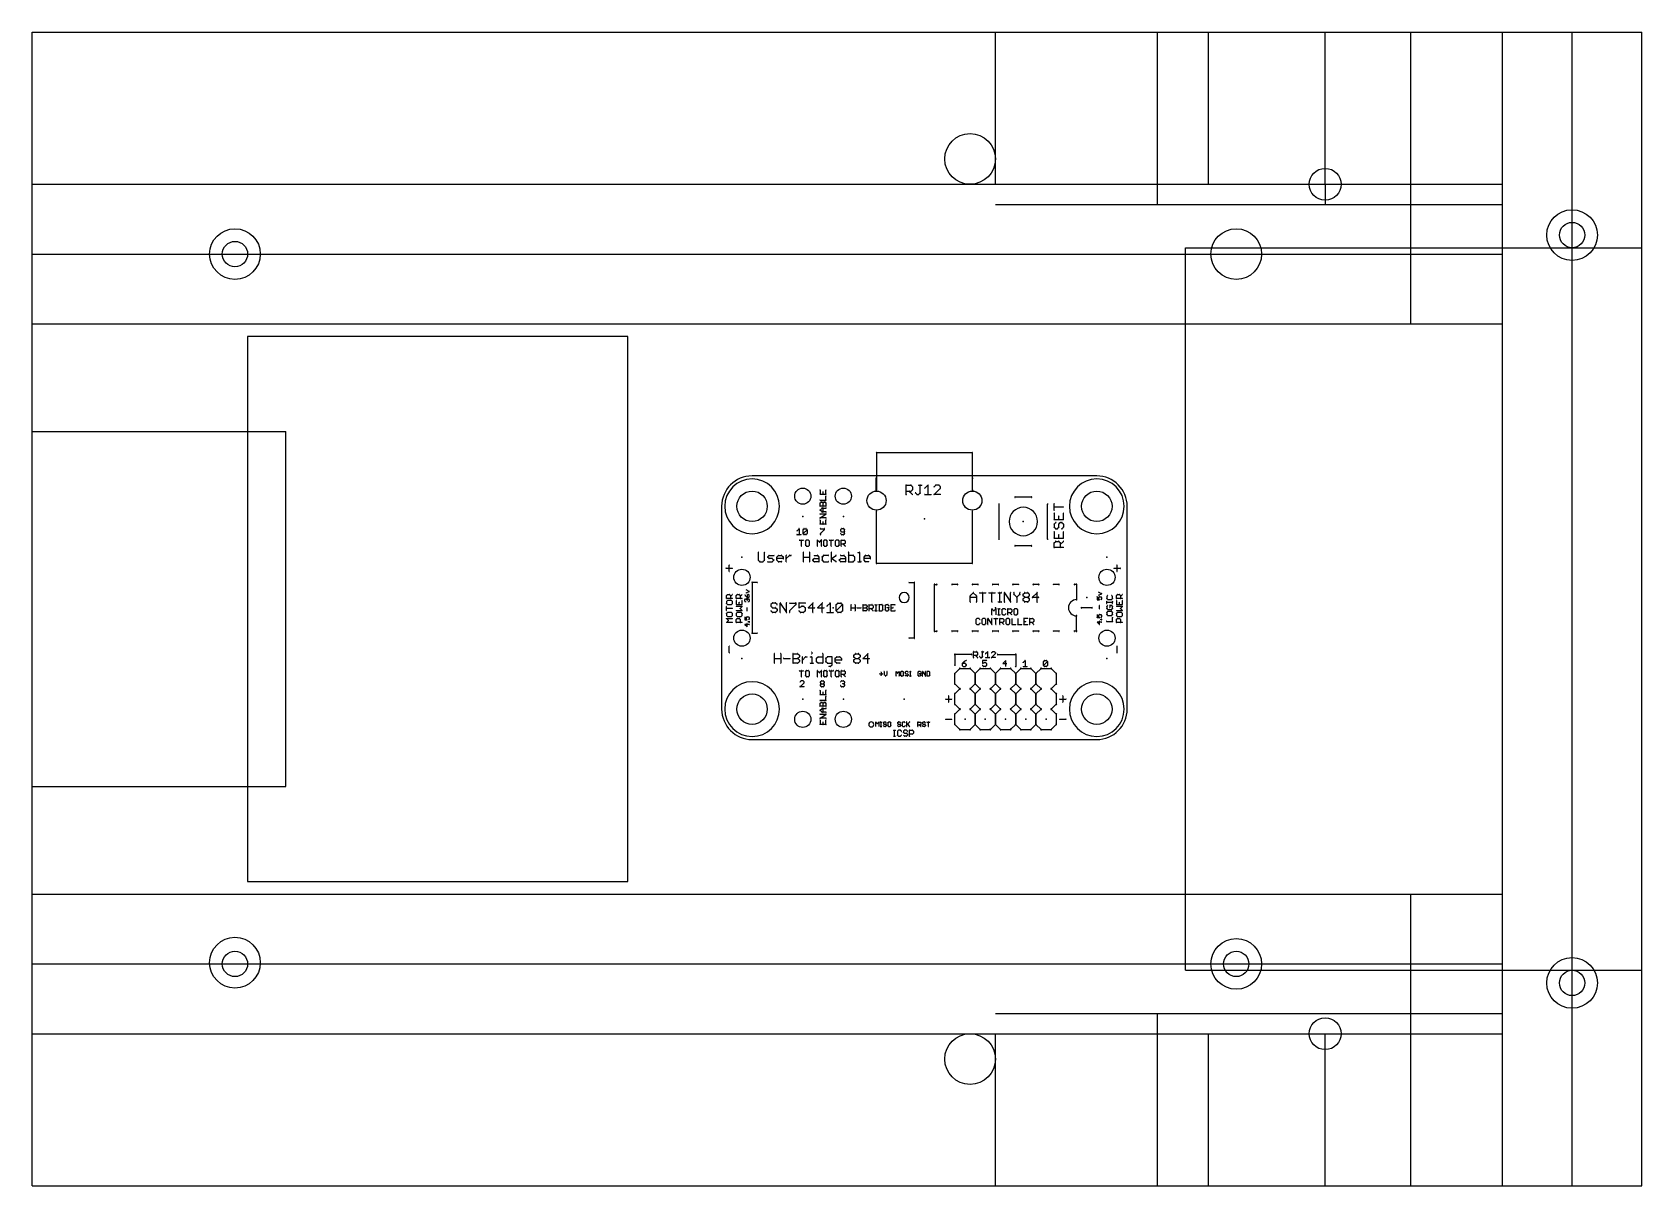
# Model space of a CAD drawing. Header units: inches. Extents: x 0 to 7.94, y 0 to 5.69.
import ezdxf

# ---------------------------------------------------------------- set-up
doc = ezdxf.new("R2010")
doc.units = ezdxf.units.IN
doc.header["$MEASUREMENT"] = 0
for name, color, linetype, lineweight, true_color in [('Battery Packs', 5, 'Continuous', 25, 0x0000ff), ('BoardOutline', 178, 'Continuous', 25, 0x000000), ('Caster', 3, 'Continuous', 25, 0x00ff00), ('Holes', 6, 'Continuous', 25, 0xff00ff), ('Motor', 1, 'Continuous', 25, 0xff0000), ('Struts', 1, 'Continuous', 25, 0xff0000)]:
    doc.layers.add(name, color=color, linetype=linetype, lineweight=lineweight, true_color=true_color)
for name, color, linetype, true_color in [('Pcb', 178, 'Continuous', 0x000000), ('PcbDocument', 253, 'Continuous', 0xadadad), ('PcbLabels', 178, 'Continuous', 0x000000), ('PcbOutline', 178, 'Continuous', 0x000000), ('PcbUnrouted', 178, 'Continuous', 0x000000), ('PcbValues', 253, 'Continuous', 0xadadad)]:
    doc.layers.add(name, color=color, linetype=linetype, true_color=true_color)

# ---------------------------------------------------------------- blocks, each defined once
blk = doc.blocks.new('HBridge84')
at = {"layer": 'Pcb'}
for p in [(0.4, 1.1), (0.6, 1.1), (1, 1.0875), (1.4875, 1.075), (0.1, 0.9), (1.9, 0.9), (0.55, 0.65), (1.35, 0.65), (1.8, 0.7), (0.1, 0.4), (1.9, 0.4), (0.4, 0.2), (0.6, 0.2), (0.9, 0.2), (1.2, 0.1), (1.3, 0.1), (1.4, 0.1), (1.5, 0.1), (1.6, 0.1)]:
    blk.add_point(p, dxfattribs=at)
at = {"layer": 'PcbDocument'}
for points in [[(0.15, 1.015, 1), (0.15, 1.285, 1), (0.15, 1.015)], [(0.765, 1.2875, 1), (0.76, 1.2875)], [(1.24, 1.2875, 1), (1.235, 1.2875)], [(1.85, 1.015, 1), (1.85, 1.285, 1), (1.85, 1.015)], [(0.4862, 1.2298, 1), (0.4847, 1.2298)], [(0.4855, 1.2112, 1), (0.4855, 1.2097)], [(0.4847, 1.2104, 1), (0.4862, 1.2104)], [(0.5007, 1.2201, 1), (0.4992, 1.2201)], [(0.4992, 1.2104, 1), (0.5007, 1.2104)], [(0.5153, 1.2298, 1), (0.5138, 1.2298)], [(0.5138, 1.2104, 1), (0.5153, 1.2104)], [(0.5153, 1.2003, 1), (0.5138, 1.2003)], [(0.5145, 1.2097, 1), (0.5145, 1.2112)], [(0.76, 1.2313, 1), (0.765, 1.2313)], [(0.9109, 1.2543, 1), (0.9089, 1.2543)], [(0.9099, 1.2553, 1), (0.9099, 1.2533)], [(0.9099, 1.2246, 1), (0.9099, 1.2226)], [(0.9089, 1.2083, 1), (0.9109, 1.2083)], [(0.926, 1.2243, 1), (0.9246, 1.2229)], [(0.9336, 1.255, 1), (0.9322, 1.2536)], [(0.9322, 1.2243, 1), (0.9336, 1.2229)], [(0.9329, 1.2533, 1), (0.9329, 1.2553)], [(0.9329, 1.2226, 1), (0.9329, 1.2246)], [(0.9416, 1.2466, 1), (0.9396, 1.2466)], [(0.9396, 1.2313, 1), (0.9416, 1.2313)], [(0.9399, 1.2459, 1), (0.9413, 1.2473)], [(0.9413, 1.2306, 1), (0.9399, 1.232)], [(0.9399, 1.2075, 1), (0.9413, 1.209)], [(0.9567, 1.2166, 1), (0.9553, 1.2152)], [(0.9636, 1.2093, 1), (0.9636, 1.2072)], [(0.9629, 1.2075, 1), (0.9643, 1.209)], [(0.9713, 1.2553, 1), (0.9713, 1.2533)], [(0.9706, 1.209, 1), (0.972, 1.2075)], [(0.9713, 1.2072, 1), (0.9713, 1.2093)], [(0.98, 1.2543, 1), (0.978, 1.2543)], [(0.978, 1.2159, 1), (0.98, 1.2159)], [(0.9797, 1.2152, 1), (0.9783, 1.2166)], [(0.9867, 1.2533, 1), (0.9867, 1.2553)], [(1.0013, 1.2396, 1), (1.0027, 1.2382)], [(1.002, 1.2093, 1), (1.002, 1.2072)], [(1.0183, 1.2543, 1), (1.0163, 1.2543)], [(1.0163, 1.2083, 1), (1.0183, 1.2083)], [(1.0181, 1.2536, 1), (1.0166, 1.255)], [(1.0327, 1.2072, 1), (1.0327, 1.2093)], [(1.0473, 1.2473, 1), (1.0487, 1.2459)], [(1.048, 1.2093, 1), (1.048, 1.2072)], [(1.0473, 1.209, 1), (1.0487, 1.2075)], [(1.0557, 1.2553, 1), (1.0557, 1.2533)], [(1.0564, 1.2536, 1), (1.055, 1.255)], [(1.0718, 1.255, 1), (1.0704, 1.2536)], [(1.0711, 1.2533, 1), (1.0711, 1.2553)], [(1.0797, 1.2466, 1), (1.0777, 1.2466)], [(1.0777, 1.2389, 1), (1.0797, 1.2389)], [(1.078, 1.2459, 1), (1.0794, 1.2473)], [(1.0794, 1.2382, 1), (1.078, 1.2396)], [(1.0787, 1.2072, 1), (1.0787, 1.2093)], [(1.235, 1.2313, 1), (1.24, 1.2313)], [(1.4475, 1.197, 1), (1.4475, 1.193)], [(1.528, 1.193, 1), (1.528, 1.197)], [(0.4855, 1.1817, 1), (0.4855, 1.1802)], [(0.4862, 1.166, 1), (0.4847, 1.166)], [(0.4849, 1.1665, 1), (0.486, 1.1655)], [(0.4855, 1.1523, 1), (0.4855, 1.1508)], [(0.4847, 1.1515, 1), (0.4862, 1.1515)], [(0.486, 1.1322, 1), (0.4849, 1.1312)], [(0.4849, 1.1322, 1), (0.486, 1.1312)], [(0.4855, 1.1127, 1), (0.4855, 1.1112)], [(0.4903, 1.1716, 1), (0.4903, 1.1701)], [(0.4908, 1.1703, 1), (0.4898, 1.1714)], [(0.4957, 1.1714, 1), (0.4946, 1.1703)], [(0.4951, 1.1421, 1), (0.4951, 1.1406)], [(0.4951, 1.1228, 1), (0.4951, 1.1213)], [(0.4957, 1.1409, 1), (0.4946, 1.1419)], [(0.4946, 1.1215, 1), (0.4957, 1.1226)], [(0.4951, 1.1701, 1), (0.4951, 1.1716)], [(0.5007, 1.166, 1), (0.4992, 1.166)], [(0.4995, 1.1665, 1), (0.5005, 1.1655)], [(0.4992, 1.1515, 1), (0.5007, 1.1515)], [(0.5007, 1.1414, 1), (0.4992, 1.1414)], [(0.4992, 1.122, 1), (0.5007, 1.122)], [(0.4995, 1.1655, 1), (0.5005, 1.1665)], [(0.5048, 1.1716, 1), (0.5048, 1.1701)], [(0.5054, 1.1703, 1), (0.5043, 1.1714)], [(0.5102, 1.1714, 1), (0.5091, 1.1703)], [(0.5097, 1.1701, 1), (0.5097, 1.1716)], [(0.5138, 1.181, 1), (0.5153, 1.181)], [(0.5153, 1.166, 1), (0.5138, 1.166)], [(0.5138, 1.1515, 1), (0.5153, 1.1515)], [(0.514, 1.1655, 1), (0.515, 1.1665)], [(0.5149, 1.1113, 1), (0.5141, 1.1125)], [(0.5145, 1.1802, 1), (0.5145, 1.1817)], [(0.5145, 1.1508, 1), (0.5145, 1.1523)], [(0.5145, 1.1406, 1), (0.5145, 1.1421)], [(0.5145, 1.1213, 1), (0.5145, 1.1228)], [(0.5145, 1.1112, 1), (0.5145, 1.1127)], [(0.765, 1.1269, 1), (0.7625, 1.1269)], [(1.2375, 1.1269, 1), (1.235, 1.1269)], [(1.3695, 1.16, 1), (1.3655, 1.16)], [(1.4875, 1.005, 1), (1.4875, 1.145, 1), (1.4875, 1.005)], [(1.6095, 1.16, 1), (1.6055, 1.16)], [(0.3825, 1.0395, 1), (0.381, 1.0395)], [(0.3822, 1.039, 1), (0.3812, 1.0401)], [(0.401, 1.0352, 1), (0.402, 1.0342)], [(0.4023, 1.0347, 1), (0.4008, 1.0347)], [(0.4063, 1.0403, 1), (0.4063, 1.0388)], [(0.4069, 1.039, 1), (0.4058, 1.0401)], [(0.4165, 1.0401, 1), (0.4155, 1.039)], [(0.416, 1.0388, 1), (0.416, 1.0403)], [(0.4216, 1.0347, 1), (0.4201, 1.0347)], [(0.4214, 1.0342, 1), (0.4203, 1.0352)], [(0.4203, 1.0342, 1), (0.4214, 1.0352)], [(0.4855, 1.0933, 1), (0.4855, 1.0918)], [(0.4851, 1.0932, 1), (0.4859, 1.0919)], [(0.4862, 1.0825, 1), (0.4847, 1.0825)], [(0.4855, 1.0639, 1), (0.4855, 1.0624)], [(0.4847, 1.0631, 1), (0.4862, 1.0631)], [(0.4868, 1.0403, 1), (0.4868, 1.0388)], [(0.5007, 1.0728, 1), (0.4992, 1.0728)], [(0.4992, 1.0631, 1), (0.5007, 1.0631)], [(0.5069, 1.0395, 1), (0.5054, 1.0395)], [(0.5054, 1.0347, 1), (0.5069, 1.0347)], [(0.5066, 1.0342, 1), (0.5056, 1.0352)], [(0.5061, 1.0388, 1), (0.5061, 1.0403)], [(0.5153, 1.0825, 1), (0.5138, 1.0825)], [(0.5138, 1.0631, 1), (0.5153, 1.0631)], [(0.5145, 1.0918, 1), (0.5145, 1.0933)], [(0.5145, 1.0624, 1), (0.5145, 1.0639)], [(0.5875, 1.0347, 1), (0.586, 1.0347)], [(0.5862, 1.0352, 1), (0.5873, 1.0342)], [(0.5916, 1.0403, 1), (0.5916, 1.0388)], [(0.5921, 1.039, 1), (0.5911, 1.0401)], [(0.6018, 1.0401, 1), (0.6007, 1.039)], [(0.6013, 1.0388, 1), (0.6013, 1.0403)], [(0.6069, 1.0347, 1), (0.6054, 1.0347)], [(0.6056, 1.0342, 1), (0.6066, 1.0352)], [(0.3715, 1.0304, 1), (0.3726, 1.0293)], [(0.372, 1.0113, 1), (0.372, 1.0098)], [(0.381, 1.0105, 1), (0.3825, 1.0105)], [(0.3836, 0.984, 1), (0.3836, 0.9825)], [(0.3914, 1.0098, 1), (0.3914, 1.0113)], [(0.3941, 0.9833, 1), (0.3926, 0.9833)], [(0.3926, 0.9543, 1), (0.3941, 0.9543)], [(0.402, 1.0159, 1), (0.401, 1.0148)], [(0.401, 1.0159, 1), (0.402, 1.0148)], [(0.4008, 1.0153, 1), (0.4023, 1.0153)], [(0.403, 0.9825, 1), (0.403, 0.984)], [(0.4063, 1.0113, 1), (0.4063, 1.0098)], [(0.4058, 1.01, 1), (0.4069, 1.011)], [(0.4139, 0.9784, 1), (0.4124, 0.9784)], [(0.4126, 0.979, 1), (0.4136, 0.9779)], [(0.4136, 0.9596, 1), (0.4126, 0.9586)], [(0.4124, 0.9591, 1), (0.4139, 0.9591)], [(0.4155, 1.011, 1), (0.4165, 1.01)], [(0.416, 1.0098, 1), (0.416, 1.0113)], [(0.4179, 0.984, 1), (0.4179, 0.9825)], [(0.4179, 0.955, 1), (0.4179, 0.9535)], [(0.4185, 0.9827, 1), (0.4174, 0.9838)], [(0.4174, 0.9537, 1), (0.4185, 0.9548)], [(0.4201, 1.0153, 1), (0.4216, 1.0153)], [(0.4214, 1.0148, 1), (0.4203, 1.0159)], [(0.4281, 0.9838, 1), (0.4271, 0.9827)], [(0.4271, 0.9548, 1), (0.4281, 0.9537)], [(0.4276, 0.9825, 1), (0.4276, 0.984)], [(0.4276, 0.9535, 1), (0.4276, 0.955)], [(0.4332, 0.9784, 1), (0.4317, 0.9784)], [(0.4317, 0.9591, 1), (0.4332, 0.9591)], [(0.4319, 0.9779, 1), (0.433, 0.979)], [(0.433, 0.9586, 1), (0.4319, 0.9596)], [(0.4728, 0.9833, 1), (0.4713, 0.9833)], [(0.4726, 0.9838, 1), (0.4715, 0.9827)], [(0.4713, 0.9543, 1), (0.4728, 0.9543)], [(0.4812, 0.9741, 1), (0.4822, 0.9731)], [(0.4812, 0.9731, 1), (0.4822, 0.9741)], [(0.4875, 1.0153, 1), (0.486, 1.0153)], [(0.4862, 1.0159, 1), (0.4873, 1.0148)], [(0.486, 1.0105, 1), (0.4875, 1.0105)], [(0.4921, 0.9833, 1), (0.4906, 0.9833)], [(0.4906, 0.9543, 1), (0.4921, 0.9543)], [(0.4919, 0.9827, 1), (0.4909, 0.9838)], [(0.501, 0.979, 1), (0.502, 0.9779)], [(0.502, 0.9596, 1), (0.501, 0.9586)], [(0.5023, 0.9784, 1), (0.5008, 0.9784)], [(0.5008, 0.9591, 1), (0.5023, 0.9591)], [(0.5063, 0.984, 1), (0.5063, 0.9825)], [(0.5063, 0.955, 1), (0.5063, 0.9535)], [(0.5069, 0.9827, 1), (0.5058, 0.9838)], [(0.5058, 0.9537, 1), (0.5069, 0.9548)], [(0.5165, 0.9838, 1), (0.5155, 0.9827)], [(0.5155, 0.9548, 1), (0.5165, 0.9537)], [(0.516, 0.9825, 1), (0.516, 0.984)], [(0.516, 0.9535, 1), (0.516, 0.955)], [(0.5216, 0.9784, 1), (0.5201, 0.9784)], [(0.5201, 0.9591, 1), (0.5216, 0.9591)], [(0.5203, 0.9779, 1), (0.5214, 0.979)], [(0.5214, 0.9586, 1), (0.5203, 0.9596)], [(0.531, 0.984, 1), (0.531, 0.9825)], [(0.5414, 0.9833, 1), (0.5399, 0.9833)], [(0.5399, 0.9543, 1), (0.5414, 0.9543)], [(0.5503, 0.9825, 1), (0.5503, 0.984)], [(0.5612, 0.9784, 1), (0.5597, 0.9784)], [(0.5599, 0.979, 1), (0.561, 0.9779)], [(0.561, 0.9596, 1), (0.5599, 0.9586)], [(0.5597, 0.9591, 1), (0.5612, 0.9591)], [(0.5653, 0.984, 1), (0.5653, 0.9825)], [(0.5653, 0.955, 1), (0.5653, 0.9535)], [(0.5658, 0.9827, 1), (0.5647, 0.9838)], [(0.5647, 0.9537, 1), (0.5658, 0.9548)], [(0.5755, 0.9838, 1), (0.5744, 0.9827)], [(0.5744, 0.9548, 1), (0.5755, 0.9537)], [(0.5749, 0.9825, 1), (0.5749, 0.984)], [(0.5749, 0.9535, 1), (0.5749, 0.955)], [(0.5805, 0.9784, 1), (0.579, 0.9784)], [(0.579, 0.9591, 1), (0.5805, 0.9591)], [(0.5792, 0.9779, 1), (0.5803, 0.979)], [(0.5803, 0.9586, 1), (0.5792, 0.9596)], [(0.5873, 1.0304, 1), (0.5862, 1.0293)], [(0.586, 1.0299, 1), (0.5875, 1.0299)], [(0.5873, 1.0159, 1), (0.5862, 1.0148)], [(0.5906, 0.9833, 1), (0.5891, 0.9833)], [(0.5899, 0.984, 1), (0.5899, 0.9825)], [(0.5899, 0.9647, 1), (0.5899, 0.9632)], [(0.5891, 0.9543, 1), (0.5906, 0.9543)], [(0.5916, 1.0258, 1), (0.5916, 1.0243)], [(0.5916, 1.0113, 1), (0.5916, 1.0098)], [(0.5911, 1.0245, 1), (0.5921, 1.0255)], [(0.5911, 1.01, 1), (0.5921, 1.011)], [(0.6001, 0.9645, 1), (0.599, 0.9634)], [(0.6007, 1.011, 1), (0.6018, 1.01)], [(0.6013, 1.0098, 1), (0.6013, 1.0113)], [(0.6049, 0.9838, 1), (0.6039, 0.9827)], [(0.6039, 0.9645, 1), (0.6049, 0.9634)], [(0.6044, 0.9825, 1), (0.6044, 0.984)], [(0.6044, 0.9632, 1), (0.6044, 0.9647)], [(0.6054, 1.0153, 1), (0.6069, 1.0153)], [(0.6066, 1.0148, 1), (0.6056, 1.0159)], [(0.6061, 1.0243, 1), (0.6061, 1.0258)], [(0.61, 0.9784, 1), (0.6085, 0.9784)], [(0.6085, 0.9688, 1), (0.61, 0.9688)], [(0.6087, 0.9779, 1), (0.6098, 0.979)], [(0.6098, 0.9682, 1), (0.6087, 0.9693)], [(0.6087, 0.9537, 1), (0.6098, 0.9548)], [(1.3655, 0.99, 1), (1.3695, 0.99)], [(1.4475, 0.957, 1), (1.4475, 0.953)], [(1.5268, 0.953, 1), (1.5268, 0.957)], [(1.6055, 0.99, 1), (1.6095, 0.99)], [(0.1816, 0.923, 1), (0.1796, 0.923)], [(0.1813, 0.8854, 1), (0.1799, 0.884)], [(0.1796, 0.8847, 1), (0.1816, 0.8847)], [(0.1883, 0.878, 1), (0.1883, 0.876)], [(0.1876, 0.8763, 1), (0.189, 0.8777)], [(0.2029, 0.8777, 1), (0.2043, 0.8763)], [(0.2036, 0.876, 1), (0.2036, 0.878)], [(0.2123, 0.923, 1), (0.2103, 0.923)], [(0.2103, 0.8847, 1), (0.2123, 0.8847)], [(0.212, 0.884, 1), (0.2106, 0.8854)], [(0.2273, 0.9007, 1), (0.2259, 0.8993)], [(0.2259, 0.9007, 1), (0.2273, 0.8993)], [(0.2266, 0.878, 1), (0.2266, 0.876)], [(0.2343, 0.9087, 1), (0.2343, 0.9067)], [(0.2343, 0.8933, 1), (0.2343, 0.8913)], [(0.235, 0.907, 1), (0.2336, 0.9084)], [(0.2336, 0.8916, 1), (0.235, 0.8931)], [(0.2504, 0.8931, 1), (0.2489, 0.8916)], [(0.2489, 0.8777, 1), (0.2504, 0.8763)], [(0.2496, 0.8913, 1), (0.2496, 0.8933)], [(0.2496, 0.876, 1), (0.2496, 0.878)], [(0.258, 0.884, 1), (0.2566, 0.8854)], [(0.2566, 0.884, 1), (0.258, 0.8854)], [(0.2573, 0.9067, 1), (0.2573, 0.9087)], [(0.2737, 0.9, 1), (0.2717, 0.9)], [(0.272, 0.9007, 1), (0.2734, 0.8993)], [(0.2727, 0.8933, 1), (0.2727, 0.8913)], [(0.2734, 0.8854, 1), (0.272, 0.884)], [(0.2717, 0.8847, 1), (0.2737, 0.8847)], [(0.2803, 0.9087, 1), (0.2803, 0.9067)], [(0.2803, 0.878, 1), (0.2803, 0.876)], [(0.2811, 0.907, 1), (0.2796, 0.9084)], [(0.2796, 0.8763, 1), (0.2811, 0.8777)], [(0.2964, 0.9084, 1), (0.295, 0.907)], [(0.2957, 0.9067, 1), (0.2957, 0.9087)], [(0.2957, 0.876, 1), (0.2957, 0.878)], [(0.3044, 0.9, 1), (0.3024, 0.9)], [(0.3024, 0.8923, 1), (0.3044, 0.8923)], [(0.3027, 0.8993, 1), (0.3041, 0.9007)], [(0.3034, 0.8913, 1), (0.3034, 0.8933)], [(0.3197, 0.9077, 1), (0.3177, 0.9077)], [(0.318, 0.8931, 1), (0.3194, 0.8916)], [(0.3177, 0.877, 1), (0.3197, 0.877)], [(0.3341, 0.9087, 1), (0.3341, 0.9067)], [(0.3348, 0.907, 1), (0.3333, 0.9084)], [(0.3417, 0.9067, 1), (0.3417, 0.9087)], [(0.4041, 0.923, 1), (0.4021, 0.923)], [(0.4031, 0.901, 1), (0.4031, 0.899)], [(0.4021, 0.877, 1), (0.4041, 0.877)], [(0.4348, 0.923, 1), (0.4328, 0.923)], [(0.4328, 0.877, 1), (0.4348, 0.877)], [(0.4338, 0.899, 1), (0.4338, 0.901)], [(0.4499, 0.8854, 1), (0.4484, 0.884)], [(0.4484, 0.8854, 1), (0.4499, 0.884)], [(0.4568, 0.9087, 1), (0.4568, 0.9067)], [(0.4568, 0.8933, 1), (0.4568, 0.8913)], [(0.4568, 0.878, 1), (0.4568, 0.876)], [(0.4575, 0.8916, 1), (0.4561, 0.8931)], [(0.4561, 0.8763, 1), (0.4575, 0.8777)], [(0.4729, 0.9084, 1), (0.4715, 0.907)], [(0.4722, 0.9067, 1), (0.4722, 0.9087)], [(0.4808, 0.9, 1), (0.4788, 0.9)], [(0.4788, 0.877, 1), (0.4808, 0.877)], [(0.4791, 0.8993, 1), (0.4806, 0.9007)], [(0.4798, 0.8913, 1), (0.4798, 0.8933)], [(0.4798, 0.876, 1), (0.4798, 0.878)], [(0.4962, 0.9, 1), (0.4942, 0.9)], [(0.4945, 0.9007, 1), (0.4959, 0.8993)], [(0.4959, 0.8854, 1), (0.4945, 0.884)], [(0.4942, 0.8847, 1), (0.4962, 0.8847)], [(0.5029, 0.9087, 1), (0.5029, 0.9067)], [(0.5029, 0.878, 1), (0.5029, 0.876)], [(0.5036, 0.907, 1), (0.5022, 0.9084)], [(0.5022, 0.8763, 1), (0.5036, 0.8777)], [(0.5259, 0.9067, 1), (0.5259, 0.9087)], [(0.5259, 0.876, 1), (0.5259, 0.878)], [(0.5422, 0.923, 1), (0.5402, 0.923)], [(0.5418, 0.8932, 1), (0.5407, 0.8915)], [(0.5407, 0.8932, 1), (0.5418, 0.8915)], [(0.5402, 0.877, 1), (0.5422, 0.877)], [(0.5648, 0.9069, 1), (0.5637, 0.9085)], [(0.5637, 0.8762, 1), (0.5648, 0.8778)], [(0.5803, 0.8854, 1), (0.5789, 0.884)], [(0.5789, 0.8854, 1), (0.5803, 0.884)], [(0.5873, 0.9087, 1), (0.5873, 0.9067)], [(0.5873, 0.8933, 1), (0.5873, 0.8913)], [(0.5873, 0.878, 1), (0.5873, 0.876)], [(0.588, 0.8916, 1), (0.5866, 0.8931)], [(0.5866, 0.8763, 1), (0.588, 0.8777)], [(0.6033, 0.9084, 1), (0.6019, 0.907)], [(0.6026, 0.9067, 1), (0.6026, 0.9087)], [(0.6113, 0.9, 1), (0.6093, 0.9)], [(0.6093, 0.877, 1), (0.6113, 0.877)], [(0.6096, 0.8993, 1), (0.611, 0.9007)], [(0.6103, 0.8913, 1), (0.6103, 0.8933)], [(0.6103, 0.876, 1), (0.6103, 0.878)], [(0.6266, 0.923, 1), (0.6246, 0.923)], [(0.6256, 0.9087, 1), (0.6256, 0.9067)], [(0.6256, 0.878, 1), (0.6256, 0.876)], [(0.6246, 0.877, 1), (0.6266, 0.877)], [(0.6494, 0.9084, 1), (0.6479, 0.907)], [(0.6479, 0.8777, 1), (0.6494, 0.8763)], [(0.6487, 0.9067, 1), (0.6487, 0.9087)], [(0.6487, 0.876, 1), (0.6487, 0.878)], [(0.6573, 0.9, 1), (0.6553, 0.9)], [(0.6553, 0.8847, 1), (0.6573, 0.8847)], [(0.6556, 0.8993, 1), (0.657, 0.9007)], [(0.657, 0.884, 1), (0.6556, 0.8854)], [(0.6717, 0.924, 1), (0.6717, 0.922)], [(0.6717, 0.878, 1), (0.6717, 0.876)], [(0.6804, 0.923, 1), (0.6784, 0.923)], [(0.6784, 0.877, 1), (0.6804, 0.877)], [(0.6794, 0.922, 1), (0.6794, 0.924)], [(0.687, 0.876, 1), (0.687, 0.878)], [(0.7034, 0.9, 1), (0.7014, 0.9)], [(0.7017, 0.9007, 1), (0.7031, 0.8993)], [(0.7024, 0.8933, 1), (0.7024, 0.8913)], [(0.7031, 0.8854, 1), (0.7017, 0.884)], [(0.7014, 0.8847, 1), (0.7034, 0.8847)], [(0.71, 0.9087, 1), (0.71, 0.9067)], [(0.71, 0.878, 1), (0.71, 0.876)], [(0.7107, 0.907, 1), (0.7093, 0.9084)], [(0.7093, 0.8763, 1), (0.7107, 0.8777)], [(0.7261, 0.9084, 1), (0.7247, 0.907)], [(0.7254, 0.9067, 1), (0.7254, 0.9087)], [(0.7254, 0.876, 1), (0.7254, 0.878)], [(0.7341, 0.9, 1), (0.7321, 0.9)], [(0.7321, 0.8923, 1), (0.7341, 0.8923)], [(0.7324, 0.8993, 1), (0.7338, 0.9007)], [(0.7331, 0.8913, 1), (0.7331, 0.8933)], [(0.0221, 0.8453, 1), (0.0221, 0.8433)], [(0.0385, 0.8597, 1), (0.0365, 0.8597)], [(0.0365, 0.829, 1), (0.0385, 0.829)], [(0.0528, 0.8433, 1), (0.0528, 0.8453)], [(0.7638, 0.8699, 1), (0.7638, 0.8674)], [(0.7625, 0.8686, 1), (0.765, 0.8686)], [(1.235, 0.8686, 1), (1.2375, 0.8686)], [(1.2362, 0.8674, 1), (1.2362, 0.8699)], [(1.9346, 0.8453, 1), (1.9346, 0.8433)], [(1.951, 0.8597, 1), (1.949, 0.8597)], [(1.949, 0.829, 1), (1.951, 0.829)], [(1.9653, 0.8433, 1), (1.9653, 0.8453)], [(0.0288, 0.7158, 1), (0.0288, 0.7143)], [(0.0293, 0.7145, 1), (0.0283, 0.7156)], [(0.039, 0.7156, 1), (0.038, 0.7145)], [(0.0385, 0.7143, 1), (0.0385, 0.7158)], [(0.0535, 0.7145, 1), (0.0525, 0.7156)], [(0.0768, 0.7158, 1), (0.0768, 0.7143)], [(0.0773, 0.7145, 1), (0.0763, 0.7156)], [(0.087, 0.7156, 1), (0.086, 0.7145)], [(0.0865, 0.7143, 1), (0.0865, 0.7158)], [(0.1015, 0.7145, 1), (0.1005, 0.7156)], [(0.1144, 0.7156, 1), (0.1135, 0.7152)], [(0.1215, 0.7379, 1), (0.1211, 0.7371)], [(0.1211, 0.7233, 1), (0.1215, 0.7224)], [(0.1287, 0.7159, 1), (0.1287, 0.7149)], [(0.129, 0.715, 1), (0.1283, 0.7158)], [(0.1327, 0.7158, 1), (0.132, 0.715)], [(0.1323, 0.7149, 1), (0.1323, 0.7159)], [(0.1362, 0.7297, 1), (0.1358, 0.7306)], [(0.1358, 0.7297, 1), (0.1362, 0.7306)], [(0.1513, 0.775, 1), (0.1487, 0.775)], [(0.15, 0.7763, 1), (0.15, 0.7738)], [(0.175, 0.7738, 1), (0.175, 0.7763)], [(0.9, 0.675, 1), (0.9, 0.725, 1), (0.9, 0.675)], [(0.925, 0.7763, 1), (0.925, 0.7738)], [(0.9513, 0.775, 1), (0.9488, 0.775)], [(0.95, 0.7738, 1), (0.95, 0.7763)], [(1.052, 0.765, 1), (1.048, 0.765)], [(1.05, 0.767, 1), (1.05, 0.763)], [(1.06, 0.763, 1), (1.06, 0.767)], [(1.137, 0.767, 1), (1.137, 0.763)], [(1.163, 0.763, 1), (1.163, 0.767)], [(1.237, 0.767, 1), (1.237, 0.763)], [(1.263, 0.763, 1), (1.263, 0.767)], [(1.337, 0.767, 1), (1.337, 0.763)], [(1.363, 0.763, 1), (1.363, 0.767)], [(1.437, 0.767, 1), (1.437, 0.763)], [(1.463, 0.763, 1), (1.463, 0.767)], [(1.537, 0.767, 1), (1.537, 0.763)], [(1.563, 0.763, 1), (1.563, 0.767)], [(1.637, 0.767, 1), (1.637, 0.763)], [(1.663, 0.763, 1), (1.663, 0.767)], [(1.74, 0.767, 1), (1.74, 0.763)], [(1.752, 0.765, 1), (1.748, 0.765)], [(1.75, 0.763, 1), (1.75, 0.767)], [(1.859, 0.7269, 1), (1.8586, 0.726)], [(1.8737, 0.7187, 1), (1.8733, 0.7196)], [(1.8733, 0.7187, 1), (1.8737, 0.7196)], [(1.9518, 0.7158, 1), (1.9518, 0.7143)], [(1.9523, 0.7145, 1), (1.9513, 0.7156)], [(1.962, 0.7156, 1), (1.961, 0.7145)], [(1.9615, 0.7143, 1), (1.9615, 0.7158)], [(1.9765, 0.7145, 1), (1.9755, 0.7156)], [(0.0247, 0.7102, 1), (0.0232, 0.7102)], [(0.0234, 0.7107, 1), (0.0245, 0.7097)], [(0.024, 0.6964, 1), (0.024, 0.6949)], [(0.0232, 0.6957, 1), (0.0247, 0.6957)], [(0.0247, 0.6807, 1), (0.0232, 0.6807)], [(0.0234, 0.6813, 1), (0.0245, 0.6802)], [(0.0245, 0.6716, 1), (0.0234, 0.6705)], [(0.0232, 0.6711, 1), (0.0247, 0.6711)], [(0.0247, 0.6561, 1), (0.0232, 0.6561)], [(0.024, 0.6472, 1), (0.024, 0.6457)], [(0.0232, 0.6368, 1), (0.0247, 0.6368)], [(0.0288, 0.6863, 1), (0.0288, 0.6848)], [(0.0288, 0.667, 1), (0.0288, 0.6655)], [(0.0293, 0.6851, 1), (0.0283, 0.6861)], [(0.0283, 0.6657, 1), (0.0293, 0.6668)], [(0.0441, 0.7102, 1), (0.0426, 0.7102)], [(0.0428, 0.7059, 1), (0.0439, 0.7048)], [(0.0426, 0.6957, 1), (0.0441, 0.6957)], [(0.0428, 0.7097, 1), (0.0439, 0.7107)], [(0.0487, 0.6861, 1), (0.0476, 0.6851)], [(0.0476, 0.6668, 1), (0.0487, 0.6657)], [(0.0482, 0.6848, 1), (0.0482, 0.6863)], [(0.0482, 0.6655, 1), (0.0482, 0.667)], [(0.0538, 0.6807, 1), (0.0523, 0.6807)], [(0.0523, 0.6711, 1), (0.0538, 0.6711)], [(0.0525, 0.6802, 1), (0.0535, 0.6813)], [(0.0535, 0.6705, 1), (0.0525, 0.6716)], [(0.053, 0.6949, 1), (0.053, 0.6964)], [(0.053, 0.6457, 1), (0.053, 0.6472)], [(0.0727, 0.7102, 1), (0.0712, 0.7102)], [(0.0714, 0.7107, 1), (0.0725, 0.7097)], [(0.072, 0.6964, 1), (0.072, 0.6949)], [(0.0712, 0.6957, 1), (0.0727, 0.6957)], [(0.0727, 0.6856, 1), (0.0712, 0.6856)], [(0.072, 0.667, 1), (0.072, 0.6655)], [(0.0712, 0.6662, 1), (0.0727, 0.6662)], [(0.072, 0.6569, 1), (0.072, 0.6554)], [(0.072, 0.6375, 1), (0.072, 0.636)], [(0.0872, 0.6759, 1), (0.0857, 0.6759)], [(0.0857, 0.6662, 1), (0.0872, 0.6662)], [(0.0921, 0.7102, 1), (0.0906, 0.7102)], [(0.0908, 0.7059, 1), (0.0919, 0.7048)], [(0.0906, 0.6957, 1), (0.0921, 0.6957)], [(0.0919, 0.647, 1), (0.0908, 0.6459)], [(0.0908, 0.647, 1), (0.0919, 0.6459)], [(0.0908, 0.7097, 1), (0.0919, 0.7107)], [(0.1017, 0.6856, 1), (0.1002, 0.6856)], [(0.1002, 0.6662, 1), (0.1017, 0.6662)], [(0.1015, 0.6556, 1), (0.1005, 0.6566)], [(0.1005, 0.6362, 1), (0.1015, 0.6373)], [(0.101, 0.6949, 1), (0.101, 0.6964)], [(0.101, 0.6655, 1), (0.101, 0.667)], [(0.101, 0.6554, 1), (0.101, 0.6569)], [(0.101, 0.636, 1), (0.101, 0.6375)], [(0.1145, 0.6896, 1), (0.1135, 0.6896)], [(0.1136, 0.69, 1), (0.1143, 0.6893)], [(0.1143, 0.6826, 1), (0.1136, 0.6819)], [(0.1135, 0.6823, 1), (0.1145, 0.6823)], [(0.1176, 0.6938, 1), (0.1176, 0.6928)], [(0.118, 0.7084, 1), (0.1173, 0.7077)], [(0.1172, 0.7078, 1), (0.1181, 0.7083)], [(0.118, 0.6929, 1), (0.1173, 0.6937)], [(0.1173, 0.6783, 1), (0.118, 0.679)], [(0.1217, 0.6937, 1), (0.121, 0.6929)], [(0.1213, 0.6928, 1), (0.1213, 0.6938)], [(0.1255, 0.7117, 1), (0.1245, 0.7117)], [(0.1246, 0.7121, 1), (0.1253, 0.7114)], [(0.125, 0.7012, 1), (0.125, 0.7002)], [(0.1245, 0.7007, 1), (0.1255, 0.7007)], [(0.1255, 0.6896, 1), (0.1245, 0.6896)], [(0.1246, 0.69, 1), (0.1253, 0.6893)], [(0.1245, 0.686, 1), (0.1255, 0.686)], [(0.1255, 0.6491, 1), (0.1245, 0.6491)], [(0.1246, 0.7004, 1), (0.1253, 0.7011)], [(0.1246, 0.6893, 1), (0.1253, 0.69)], [(0.1287, 0.6938, 1), (0.1287, 0.6928)], [(0.129, 0.6929, 1), (0.1283, 0.6937)], [(0.132, 0.7011, 1), (0.1327, 0.7004)], [(0.1327, 0.6937, 1), (0.132, 0.6929)], [(0.132, 0.679, 1), (0.1327, 0.6783)], [(0.1323, 0.7002, 1), (0.1323, 0.7012)], [(0.1323, 0.6928, 1), (0.1323, 0.6938)], [(0.1365, 0.7117, 1), (0.1355, 0.7117)], [(0.1355, 0.7044, 1), (0.1365, 0.7044)], [(0.1365, 0.6896, 1), (0.1355, 0.6896)], [(0.1355, 0.6823, 1), (0.1365, 0.6823)], [(0.1356, 0.7114, 1), (0.1364, 0.7121)], [(0.1364, 0.704, 1), (0.1356, 0.7047)], [(0.1356, 0.6893, 1), (0.1364, 0.69)], [(0.1364, 0.6819, 1), (0.1356, 0.6826)], [(0.6393, 0.6645, 1), (0.6378, 0.6645)], [(0.6386, 0.6508, 1), (0.6386, 0.6493)], [(0.6378, 0.6355, 1), (0.6393, 0.6355)], [(0.6586, 0.6645, 1), (0.6571, 0.6645)], [(0.6571, 0.6355, 1), (0.6586, 0.6355)], [(0.6579, 0.6493, 1), (0.6579, 0.6508)], [(0.668, 0.6508, 1), (0.668, 0.6493)], [(0.6874, 0.6493, 1), (0.6874, 0.6508)], [(0.6982, 0.6645, 1), (0.6967, 0.6645)], [(0.6975, 0.6653, 1), (0.6975, 0.6638)], [(0.6975, 0.6508, 1), (0.6975, 0.6493)], [(0.6975, 0.6363, 1), (0.6975, 0.6348)], [(0.6967, 0.6355, 1), (0.6982, 0.6355)], [(0.7125, 0.6651, 1), (0.7115, 0.664)], [(0.7125, 0.6505, 1), (0.7115, 0.6495)], [(0.7115, 0.6505, 1), (0.7125, 0.6495)], [(0.7115, 0.636, 1), (0.7125, 0.635)], [(0.712, 0.6638, 1), (0.712, 0.6653)], [(0.712, 0.6493, 1), (0.712, 0.6508)], [(0.712, 0.6348, 1), (0.712, 0.6363)], [(0.7176, 0.6597, 1), (0.7161, 0.6597)], [(0.7161, 0.6549, 1), (0.7176, 0.6549)], [(0.7176, 0.6452, 1), (0.7161, 0.6452)], [(0.7161, 0.6403, 1), (0.7176, 0.6403)], [(0.7163, 0.6592, 1), (0.7174, 0.6602)], [(0.7174, 0.6543, 1), (0.7163, 0.6554)], [(0.7163, 0.6446, 1), (0.7174, 0.6457)], [(0.7174, 0.6398, 1), (0.7163, 0.6409)], [(0.7277, 0.6645, 1), (0.7262, 0.6645)], [(0.7269, 0.6653, 1), (0.7269, 0.6638)], [(0.7269, 0.6459, 1), (0.7269, 0.6444)], [(0.7262, 0.6355, 1), (0.7277, 0.6355)], [(0.7371, 0.6457, 1), (0.7361, 0.6446)], [(0.742, 0.6651, 1), (0.7409, 0.664)], [(0.7409, 0.6457, 1), (0.742, 0.6446)], [(0.7415, 0.6638, 1), (0.7415, 0.6653)], [(0.7415, 0.6444, 1), (0.7415, 0.6459)], [(0.747, 0.6597, 1), (0.7455, 0.6597)], [(0.7455, 0.65, 1), (0.747, 0.65)], [(0.7458, 0.6592, 1), (0.7468, 0.6602)], [(0.7468, 0.6495, 1), (0.7458, 0.6505)], [(0.7458, 0.635, 1), (0.7468, 0.636)], [(0.7564, 0.6653, 1), (0.7564, 0.6638)], [(0.7564, 0.6363, 1), (0.7564, 0.6348)], [(0.762, 0.6645, 1), (0.7605, 0.6645)], [(0.7605, 0.6355, 1), (0.762, 0.6355)], [(0.7661, 0.6638, 1), (0.7661, 0.6653)], [(0.7661, 0.6348, 1), (0.7661, 0.6363)], [(0.7768, 0.6645, 1), (0.7753, 0.6645)], [(0.7761, 0.6653, 1), (0.7761, 0.6638)], [(0.7761, 0.6363, 1), (0.7761, 0.6348)], [(0.7753, 0.6355, 1), (0.7768, 0.6355)], [(0.7911, 0.6651, 1), (0.79, 0.664)], [(0.79, 0.636, 1), (0.7911, 0.635)], [(0.7906, 0.6638, 1), (0.7906, 0.6653)], [(0.7906, 0.6348, 1), (0.7906, 0.6363)], [(0.7962, 0.6597, 1), (0.7947, 0.6597)], [(0.7947, 0.6403, 1), (0.7962, 0.6403)], [(0.7949, 0.6592, 1), (0.7959, 0.6602)], [(0.7959, 0.6398, 1), (0.7949, 0.6409)], [(0.8063, 0.6597, 1), (0.8048, 0.6597)], [(0.805, 0.6602, 1), (0.8061, 0.6592)], [(0.8061, 0.6409, 1), (0.805, 0.6398)], [(0.8048, 0.6403, 1), (0.8063, 0.6403)], [(0.8104, 0.6653, 1), (0.8104, 0.6638)], [(0.8104, 0.6363, 1), (0.8104, 0.6348)], [(0.8109, 0.664, 1), (0.8098, 0.6651)], [(0.8098, 0.635, 1), (0.8109, 0.636)], [(0.8152, 0.6508, 1), (0.8152, 0.6493)], [(0.8206, 0.6651, 1), (0.8195, 0.664)], [(0.8195, 0.636, 1), (0.8206, 0.635)], [(0.82, 0.6638, 1), (0.82, 0.6653)], [(0.82, 0.6348, 1), (0.82, 0.6363)], [(0.8256, 0.65, 1), (0.8241, 0.65)], [(0.8241, 0.6403, 1), (0.8256, 0.6403)], [(0.8243, 0.6592, 1), (0.8254, 0.6602)], [(0.8254, 0.6398, 1), (0.8243, 0.6409)], [(0.8249, 0.6493, 1), (0.8249, 0.6508)], [(0.835, 0.6653, 1), (0.835, 0.6638)], [(0.8357, 0.6645, 1), (0.8342, 0.6645)], [(0.835, 0.6508, 1), (0.835, 0.6493)], [(0.835, 0.6363, 1), (0.835, 0.6348)], [(0.8342, 0.6355, 1), (0.8357, 0.6355)], [(0.8447, 0.6493, 1), (0.8447, 0.6508)], [(0.8543, 0.6638, 1), (0.8543, 0.6653)], [(0.8543, 0.6348, 1), (0.8543, 0.6363)], [(1.3335, 0.6448, 1), (1.332, 0.6448)], [(1.3333, 0.6453, 1), (1.3322, 0.6442)], [(1.3419, 0.6356, 1), (1.343, 0.6346)], [(1.3419, 0.6346, 1), (1.343, 0.6356)], [(1.3528, 0.6448, 1), (1.3513, 0.6448)], [(1.3526, 0.6442, 1), (1.3516, 0.6453)], [(1.3622, 0.6455, 1), (1.3622, 0.644)], [(1.3678, 0.6448, 1), (1.3663, 0.6448)], [(1.3719, 0.644, 1), (1.3719, 0.6455)], [(1.3826, 0.6399, 1), (1.3811, 0.6399)], [(1.3813, 0.6405, 1), (1.3824, 0.6394)], [(1.3867, 0.6455, 1), (1.3867, 0.644)], [(1.3872, 0.6442, 1), (1.3862, 0.6453)], [(1.3969, 0.6453, 1), (1.3958, 0.6442)], [(1.3964, 0.644, 1), (1.3964, 0.6455)], [(1.4007, 0.6394, 1), (1.4017, 0.6405)], [(1.4121, 0.6448, 1), (1.4106, 0.6448)], [(1.4113, 0.6455, 1), (1.4113, 0.644)], [(1.4264, 0.6453, 1), (1.4253, 0.6442)], [(1.4258, 0.644, 1), (1.4258, 0.6455)], [(1.4314, 0.6399, 1), (1.4299, 0.6399)], [(1.4301, 0.6394, 1), (1.4312, 0.6405)], [(1.4415, 0.6399, 1), (1.44, 0.6399)], [(1.4403, 0.6405, 1), (1.4413, 0.6394)], [(1.4456, 0.6455, 1), (1.4456, 0.644)], [(1.4462, 0.6442, 1), (1.4451, 0.6453)], [(1.4558, 0.6453, 1), (1.4548, 0.6442)], [(1.4553, 0.644, 1), (1.4553, 0.6455)], [(1.4609, 0.6399, 1), (1.4594, 0.6399)], [(1.4596, 0.6394, 1), (1.4607, 0.6405)], [(1.75, 0.69, 1), (1.75, 0.61)], [(1.748, 0.69, 1), (1.752, 0.69)], [(1.75, 0.688, 1), (1.75, 0.692)], [(1.775, 0.652, 1), (1.775, 0.648)], [(1.825, 0.648, 1), (1.825, 0.652)], [(1.852, 0.7044, 1), (1.851, 0.7044)], [(1.8515, 0.6902, 1), (1.8515, 0.6892)], [(1.851, 0.6897, 1), (1.852, 0.6897)], [(1.8586, 0.7122, 1), (1.859, 0.7113)], [(1.8593, 0.7007, 1), (1.8583, 0.7007)], [(1.8585, 0.701, 1), (1.8592, 0.7003)], [(1.8593, 0.6972, 1), (1.8584, 0.6968)], [(1.8583, 0.697, 1), (1.8593, 0.697)], [(1.8625, 0.7049, 1), (1.8625, 0.7039)], [(1.862, 0.6894, 1), (1.8629, 0.6899)], [(1.863, 0.6602, 1), (1.862, 0.6602)], [(1.862, 0.6455, 1), (1.863, 0.6455)], [(1.8628, 0.704, 1), (1.8621, 0.7047)], [(1.8625, 0.6892, 1), (1.8625, 0.6902)], [(1.8702, 0.7047, 1), (1.8695, 0.704)], [(1.8695, 0.69, 1), (1.8702, 0.6893)], [(1.8698, 0.7039, 1), (1.8698, 0.7049)], [(1.874, 0.7007, 1), (1.873, 0.7007)], [(1.873, 0.6933, 1), (1.874, 0.6933)], [(1.8731, 0.7003, 1), (1.8739, 0.701)], [(1.8739, 0.693, 1), (1.8731, 0.6937)], [(1.8997, 0.7053, 1), (1.8982, 0.7053)], [(1.8984, 0.7058, 1), (1.8995, 0.7048)], [(1.8995, 0.6962, 1), (1.8984, 0.6951)], [(1.8982, 0.6956, 1), (1.8997, 0.6956)], [(1.8997, 0.6808, 1), (1.8982, 0.6808)], [(1.899, 0.6767, 1), (1.899, 0.6752)], [(1.8982, 0.6711, 1), (1.8997, 0.6711)], [(1.8997, 0.6562, 1), (1.8982, 0.6562)], [(1.8984, 0.6567, 1), (1.8995, 0.6557)], [(1.8995, 0.647, 1), (1.8984, 0.646)], [(1.8982, 0.6465, 1), (1.8997, 0.6465)], [(1.9038, 0.6915, 1), (1.9038, 0.69)], [(1.9038, 0.6424, 1), (1.9038, 0.6409)], [(1.9043, 0.7096, 1), (1.9033, 0.7107)], [(1.9033, 0.6903, 1), (1.9043, 0.6913)], [(1.9043, 0.6605, 1), (1.9033, 0.6616)], [(1.9033, 0.6411, 1), (1.9043, 0.6422)], [(1.9135, 0.6618, 1), (1.9135, 0.6603)], [(1.9142, 0.661, 1), (1.9127, 0.661)], [(1.9127, 0.6514, 1), (1.9142, 0.6514)], [(1.9237, 0.7107, 1), (1.9226, 0.7096)], [(1.9226, 0.6913, 1), (1.9237, 0.6903)], [(1.9237, 0.6616, 1), (1.9226, 0.6605)], [(1.9226, 0.6422, 1), (1.9237, 0.6411)], [(1.9232, 0.69, 1), (1.9232, 0.6915)], [(1.9232, 0.6603, 1), (1.9232, 0.6618)], [(1.9232, 0.6409, 1), (1.9232, 0.6424)], [(1.9288, 0.7053, 1), (1.9273, 0.7053)], [(1.9273, 0.6956, 1), (1.9288, 0.6956)], [(1.9288, 0.6808, 1), (1.9273, 0.6808)], [(1.9273, 0.6711, 1), (1.9288, 0.6711)], [(1.9288, 0.6562, 1), (1.9273, 0.6562)], [(1.9273, 0.6465, 1), (1.9288, 0.6465)], [(1.9275, 0.7048, 1), (1.9285, 0.7058)], [(1.9285, 0.6951, 1), (1.9275, 0.6962)], [(1.9275, 0.6557, 1), (1.9285, 0.6567)], [(1.9285, 0.646, 1), (1.9275, 0.647)], [(1.928, 0.6752, 1), (1.928, 0.6767)], [(1.9477, 0.7102, 1), (1.9462, 0.7102)], [(1.9464, 0.7107, 1), (1.9475, 0.7097)], [(1.947, 0.6964, 1), (1.947, 0.6949)], [(1.9462, 0.6957, 1), (1.9477, 0.6957)], [(1.9477, 0.6856, 1), (1.9462, 0.6856)], [(1.947, 0.667, 1), (1.947, 0.6655)], [(1.9462, 0.6662, 1), (1.9477, 0.6662)], [(1.947, 0.6569, 1), (1.947, 0.6554)], [(1.947, 0.6375, 1), (1.947, 0.636)], [(1.9622, 0.6759, 1), (1.9607, 0.6759)], [(1.9607, 0.6662, 1), (1.9622, 0.6662)], [(1.9671, 0.7102, 1), (1.9656, 0.7102)], [(1.9658, 0.7059, 1), (1.9669, 0.7048)], [(1.9656, 0.6957, 1), (1.9671, 0.6957)], [(1.9669, 0.647, 1), (1.9658, 0.6459)], [(1.9658, 0.647, 1), (1.9669, 0.6459)], [(1.9658, 0.7097, 1), (1.9669, 0.7107)], [(1.9768, 0.6856, 1), (1.9753, 0.6856)], [(1.9753, 0.6662, 1), (1.9768, 0.6662)], [(1.9765, 0.6556, 1), (1.9755, 0.6566)], [(1.9755, 0.6362, 1), (1.9765, 0.6373)], [(1.976, 0.6949, 1), (1.976, 0.6964)], [(1.976, 0.6655, 1), (1.976, 0.667)], [(1.976, 0.6554, 1), (1.976, 0.6569)], [(1.976, 0.636, 1), (1.976, 0.6375)], [(0.0247, 0.6218, 1), (0.0232, 0.6218)], [(0.0234, 0.6223, 1), (0.0245, 0.6213)], [(0.0245, 0.6127, 1), (0.0234, 0.6116)], [(0.0232, 0.6121, 1), (0.0247, 0.6121)], [(0.0245, 0.5977, 1), (0.0234, 0.5967)], [(0.024, 0.5979, 1), (0.024, 0.5964)], [(0.024, 0.5786, 1), (0.024, 0.5771)], [(0.0234, 0.5784, 1), (0.0245, 0.5773)], [(0.0288, 0.6274, 1), (0.0288, 0.6259)], [(0.0288, 0.6081, 1), (0.0288, 0.6066)], [(0.0293, 0.6261, 1), (0.0283, 0.6272)], [(0.0283, 0.6068, 1), (0.0293, 0.6078)], [(0.0342, 0.587, 1), (0.0331, 0.588)], [(0.0331, 0.587, 1), (0.0342, 0.588)], [(0.0487, 0.6272, 1), (0.0476, 0.6261)], [(0.0476, 0.6078, 1), (0.0487, 0.6068)], [(0.0482, 0.6259, 1), (0.0482, 0.6274)], [(0.0482, 0.6066, 1), (0.0482, 0.6081)], [(0.0538, 0.6218, 1), (0.0523, 0.6218)], [(0.0523, 0.6121, 1), (0.0538, 0.6121)], [(0.0525, 0.6213, 1), (0.0535, 0.6223)], [(0.0535, 0.6116, 1), (0.0525, 0.6127)], [(0.053, 0.5964, 1), (0.053, 0.5979)], [(0.053, 0.5771, 1), (0.053, 0.5786)], [(0.0727, 0.6218, 1), (0.0712, 0.6218)], [(0.0714, 0.6223, 1), (0.0725, 0.6213)], [(0.0725, 0.6127, 1), (0.0714, 0.6116)], [(0.0712, 0.6121, 1), (0.0727, 0.6121)], [(0.0727, 0.5924, 1), (0.0712, 0.5924)], [(0.0714, 0.5929, 1), (0.0725, 0.5918)], [(0.072, 0.5786, 1), (0.072, 0.5771)], [(0.0712, 0.5778, 1), (0.0727, 0.5778)], [(0.0768, 0.6274, 1), (0.0768, 0.6259)], [(0.0768, 0.6081, 1), (0.0768, 0.6066)], [(0.0768, 0.5979, 1), (0.0768, 0.5964)], [(0.0773, 0.6261, 1), (0.0763, 0.6272)], [(0.0763, 0.6068, 1), (0.0773, 0.6078)], [(0.0773, 0.5967, 1), (0.0763, 0.5977)], [(0.087, 0.5977, 1), (0.086, 0.5967)], [(0.0865, 0.5964, 1), (0.0865, 0.5979)], [(0.0921, 0.5924, 1), (0.0906, 0.5924)], [(0.0906, 0.5778, 1), (0.0921, 0.5778)], [(0.0908, 0.5918, 1), (0.0919, 0.5929)], [(0.0967, 0.6272, 1), (0.0956, 0.6261)], [(0.0956, 0.6078, 1), (0.0967, 0.6068)], [(0.0962, 0.6259, 1), (0.0962, 0.6274)], [(0.0962, 0.6066, 1), (0.0962, 0.6081)], [(0.1017, 0.6218, 1), (0.1002, 0.6218)], [(0.1002, 0.6121, 1), (0.1017, 0.6121)], [(0.1005, 0.6213, 1), (0.1015, 0.6223)], [(0.1015, 0.6116, 1), (0.1005, 0.6127)], [(0.101, 0.5771, 1), (0.101, 0.5786)], [(0.1145, 0.6049, 1), (0.1135, 0.6049)], [(0.114, 0.5907, 1), (0.114, 0.5897)], [(0.1135, 0.5902, 1), (0.1145, 0.5902)], [(0.114, 0.5686, 1), (0.114, 0.5676)], [(0.1143, 0.5684, 1), (0.1136, 0.5677)], [(0.1218, 0.6012, 1), (0.1208, 0.6012)], [(0.121, 0.6016, 1), (0.1217, 0.6009)], [(0.1218, 0.5978, 1), (0.1209, 0.5973)], [(0.1208, 0.5976, 1), (0.1218, 0.5976)], [(0.1245, 0.6344, 1), (0.1255, 0.6344)], [(0.125, 0.6054, 1), (0.125, 0.6044)], [(0.1245, 0.59, 1), (0.1254, 0.5905)], [(0.1255, 0.5718, 1), (0.1245, 0.5718)], [(0.1245, 0.5571, 1), (0.1255, 0.5571)], [(0.1253, 0.6046, 1), (0.1246, 0.6053)], [(0.1246, 0.5567, 1), (0.1253, 0.5574)], [(0.125, 0.5897, 1), (0.125, 0.5907)], [(0.1327, 0.6053, 1), (0.132, 0.6046)], [(0.132, 0.5906, 1), (0.1327, 0.5899)], [(0.1328, 0.5829, 1), (0.1318, 0.5829)], [(0.1323, 0.5834, 1), (0.1323, 0.5824)], [(0.1323, 0.5797, 1), (0.1323, 0.5787)], [(0.1318, 0.5792, 1), (0.1328, 0.5792)], [(0.1323, 0.6044, 1), (0.1323, 0.6054)], [(0.1365, 0.6012, 1), (0.1355, 0.6012)], [(0.1355, 0.5939, 1), (0.1365, 0.5939)], [(0.1365, 0.5829, 1), (0.1355, 0.5829)], [(0.1355, 0.5792, 1), (0.1365, 0.5792)], [(0.1356, 0.6009, 1), (0.1364, 0.6016)], [(0.1364, 0.5935, 1), (0.1356, 0.5943)], [(0.136, 0.5824, 1), (0.136, 0.5834)], [(0.136, 0.5787, 1), (0.136, 0.5797)], [(0.136, 0.5676, 1), (0.136, 0.5686)], [(1.2549, 0.5919, 1), (1.2534, 0.5919)], [(1.2536, 0.5925, 1), (1.2547, 0.5914)], [(1.2547, 0.5731, 1), (1.2536, 0.5721)], [(1.2534, 0.5726, 1), (1.2549, 0.5726)], [(1.259, 0.5975, 1), (1.259, 0.596)], [(1.259, 0.5685, 1), (1.259, 0.567)], [(1.2595, 0.5962, 1), (1.2585, 0.5973)], [(1.2585, 0.5672, 1), (1.2595, 0.5683)], [(1.2692, 0.5973, 1), (1.2682, 0.5962)], [(1.2682, 0.5683, 1), (1.2692, 0.5672)], [(1.2687, 0.596, 1), (1.2687, 0.5975)], [(1.2687, 0.567, 1), (1.2687, 0.5685)], [(1.273, 0.5914, 1), (1.2741, 0.5925)], [(1.2741, 0.5721, 1), (1.273, 0.5731)], [(1.2844, 0.5919, 1), (1.2829, 0.5919)], [(1.2831, 0.5925, 1), (1.2842, 0.5914)], [(1.2842, 0.5731, 1), (1.2831, 0.5721)], [(1.2829, 0.5726, 1), (1.2844, 0.5726)], [(1.2885, 0.5975, 1), (1.2885, 0.596)], [(1.2885, 0.5685, 1), (1.2885, 0.567)], [(1.289, 0.5962, 1), (1.2879, 0.5973)], [(1.2879, 0.5672, 1), (1.289, 0.5683)], [(1.2987, 0.5973, 1), (1.2976, 0.5962)], [(1.2976, 0.5683, 1), (1.2987, 0.5672)], [(1.2982, 0.596, 1), (1.2982, 0.5975)], [(1.2982, 0.567, 1), (1.2982, 0.5685)], [(1.3037, 0.5919, 1), (1.3022, 0.5919)], [(1.3022, 0.5726, 1), (1.3037, 0.5726)], [(1.3025, 0.5914, 1), (1.3035, 0.5925)], [(1.3035, 0.5721, 1), (1.3025, 0.5731)], [(1.3139, 0.5968, 1), (1.3124, 0.5968)], [(1.3137, 0.5972, 1), (1.3125, 0.5964)], [(1.3124, 0.5678, 1), (1.3139, 0.5678)], [(1.3332, 0.5968, 1), (1.3317, 0.5968)], [(1.3317, 0.5678, 1), (1.3332, 0.5678)], [(1.3318, 0.5673, 1), (1.3331, 0.5682)], [(1.332, 0.6158, 1), (1.3335, 0.6158)], [(1.3426, 0.5975, 1), (1.3426, 0.596)], [(1.3513, 0.6158, 1), (1.3528, 0.6158)], [(1.353, 0.5968, 1), (1.3515, 0.5968)], [(1.3515, 0.5678, 1), (1.353, 0.5678)], [(1.3622, 0.6165, 1), (1.3622, 0.615)], [(1.3619, 0.596, 1), (1.3619, 0.5975)], [(1.3663, 0.6158, 1), (1.3678, 0.6158)], [(1.3728, 0.5968, 1), (1.3713, 0.5968)], [(1.372, 0.5975, 1), (1.372, 0.596)], [(1.372, 0.5782, 1), (1.372, 0.5767)], [(1.3713, 0.5678, 1), (1.3728, 0.5678)], [(1.3719, 0.615, 1), (1.3719, 0.6165)], [(1.3822, 0.578, 1), (1.3812, 0.5769)], [(1.3824, 0.6211, 1), (1.3813, 0.6201)], [(1.3811, 0.6206, 1), (1.3826, 0.6206)], [(1.3871, 0.5973, 1), (1.386, 0.5962)], [(1.386, 0.578, 1), (1.3871, 0.5769)], [(1.3867, 0.6165, 1), (1.3867, 0.615)], [(1.3862, 0.6152, 1), (1.3872, 0.6163)], [(1.3865, 0.596, 1), (1.3865, 0.5975)], [(1.3865, 0.5767, 1), (1.3865, 0.5782)], [(1.3921, 0.5919, 1), (1.3906, 0.5919)], [(1.3906, 0.5823, 1), (1.3921, 0.5823)], [(1.3909, 0.5914, 1), (1.3919, 0.5925)], [(1.3919, 0.5817, 1), (1.3909, 0.5828)], [(1.3909, 0.5672, 1), (1.3919, 0.5683)], [(1.3958, 0.6163, 1), (1.3969, 0.6152)], [(1.3964, 0.615, 1), (1.3964, 0.6165)], [(1.4017, 0.6201, 1), (1.4007, 0.6211)], [(1.401, 0.5925, 1), (1.402, 0.5914)], [(1.402, 0.5731, 1), (1.401, 0.5721)], [(1.4023, 0.5919, 1), (1.4008, 0.5919)], [(1.4008, 0.5726, 1), (1.4023, 0.5726)], [(1.4063, 0.5975, 1), (1.4063, 0.596)], [(1.4063, 0.5685, 1), (1.4063, 0.567)], [(1.4069, 0.5962, 1), (1.4058, 0.5973)], [(1.4058, 0.5672, 1), (1.4069, 0.5683)], [(1.4113, 0.6262, 1), (1.4113, 0.6247)], [(1.4106, 0.6158, 1), (1.4121, 0.6158)], [(1.4165, 0.5973, 1), (1.4155, 0.5962)], [(1.4155, 0.5683, 1), (1.4165, 0.5672)], [(1.416, 0.596, 1), (1.416, 0.5975)], [(1.416, 0.567, 1), (1.416, 0.5685)], [(1.4216, 0.5919, 1), (1.4201, 0.5919)], [(1.4201, 0.5726, 1), (1.4216, 0.5726)], [(1.4215, 0.626, 1), (1.4205, 0.6249)], [(1.4203, 0.5914, 1), (1.4214, 0.5925)], [(1.4214, 0.5721, 1), (1.4203, 0.5731)], [(1.4253, 0.626, 1), (1.4264, 0.6249)], [(1.4258, 0.6247, 1), (1.4258, 0.6262)], [(1.4299, 0.6303, 1), (1.4314, 0.6303)], [(1.4312, 0.6297, 1), (1.4301, 0.6308)], [(1.4301, 0.6152, 1), (1.4312, 0.6163)], [(1.4317, 0.5968, 1), (1.4302, 0.5968)], [(1.431, 0.5685, 1), (1.431, 0.567)], [(1.4302, 0.5678, 1), (1.4317, 0.5678)], [(1.4413, 0.6211, 1), (1.4403, 0.6201)], [(1.44, 0.6206, 1), (1.4415, 0.6206)], [(1.4456, 0.6165, 1), (1.4456, 0.615)], [(1.4451, 0.6152, 1), (1.4462, 0.6163)], [(1.4503, 0.567, 1), (1.4503, 0.5685)], [(1.4548, 0.6163, 1), (1.4558, 0.6152)], [(1.4553, 0.615, 1), (1.4553, 0.6165)], [(1.4594, 0.6206, 1), (1.4609, 0.6206)], [(1.4607, 0.6201, 1), (1.4596, 0.6211)], [(1.4612, 0.5968, 1), (1.4597, 0.5968)], [(1.4604, 0.5685, 1), (1.4604, 0.567)], [(1.4597, 0.5678, 1), (1.4612, 0.5678)], [(1.4798, 0.567, 1), (1.4798, 0.5685)], [(1.4899, 0.5975, 1), (1.4899, 0.596)], [(1.4906, 0.5968, 1), (1.4891, 0.5968)], [(1.4899, 0.583, 1), (1.4899, 0.5815)], [(1.4899, 0.5685, 1), (1.4899, 0.567)], [(1.4891, 0.5678, 1), (1.4906, 0.5678)], [(1.4996, 0.5815, 1), (1.4996, 0.583)], [(1.5092, 0.596, 1), (1.5092, 0.5975)], [(1.5092, 0.567, 1), (1.5092, 0.5685)], [(1.5201, 0.5968, 1), (1.5186, 0.5968)], [(1.5194, 0.5975, 1), (1.5194, 0.596)], [(1.5194, 0.5782, 1), (1.5194, 0.5767)], [(1.5186, 0.5678, 1), (1.5201, 0.5678)], [(1.5296, 0.578, 1), (1.5285, 0.5769)], [(1.5344, 0.5973, 1), (1.5333, 0.5962)], [(1.5333, 0.578, 1), (1.5344, 0.5769)], [(1.5339, 0.596, 1), (1.5339, 0.5975)], [(1.5339, 0.5767, 1), (1.5339, 0.5782)], [(1.5395, 0.5919, 1), (1.538, 0.5919)], [(1.538, 0.5823, 1), (1.5395, 0.5823)], [(1.5382, 0.5914, 1), (1.5392, 0.5925)], [(1.5392, 0.5817, 1), (1.5382, 0.5828)], [(1.5382, 0.5672, 1), (1.5392, 0.5683)], [(1.752, 0.61, 1), (1.748, 0.61)], [(1.75, 0.608, 1), (1.75, 0.612)], [(1.852, 0.616, 1), (1.851, 0.616)], [(1.8515, 0.6018, 1), (1.8515, 0.6008)], [(1.851, 0.6013, 1), (1.852, 0.6013)], [(1.8515, 0.5796, 1), (1.8515, 0.5786)], [(1.8518, 0.5795, 1), (1.8511, 0.5788)], [(1.8593, 0.6123, 1), (1.8583, 0.6123)], [(1.8585, 0.6126, 1), (1.8592, 0.6119)], [(1.8593, 0.6088, 1), (1.8584, 0.6084)], [(1.8583, 0.6086, 1), (1.8593, 0.6086)], [(1.8625, 0.6165, 1), (1.8625, 0.6155)], [(1.862, 0.6011, 1), (1.8629, 0.6015)], [(1.863, 0.5828, 1), (1.862, 0.5828)], [(1.862, 0.5681, 1), (1.863, 0.5681)], [(1.8628, 0.6156, 1), (1.8621, 0.6163)], [(1.8621, 0.5678, 1), (1.8628, 0.5685)], [(1.8625, 0.6008, 1), (1.8625, 0.6018)], [(1.8702, 0.6163, 1), (1.8695, 0.6156)], [(1.8695, 0.6016, 1), (1.8702, 0.6009)], [(1.8703, 0.5939, 1), (1.8693, 0.5939)], [(1.8698, 0.5944, 1), (1.8698, 0.5934)], [(1.8698, 0.5907, 1), (1.8698, 0.5897)], [(1.8693, 0.5902, 1), (1.8703, 0.5902)], [(1.8698, 0.6155, 1), (1.8698, 0.6165)], [(1.874, 0.6123, 1), (1.873, 0.6123)], [(1.873, 0.6049, 1), (1.874, 0.6049)], [(1.874, 0.5939, 1), (1.873, 0.5939)], [(1.873, 0.5902, 1), (1.874, 0.5902)], [(1.8731, 0.6119, 1), (1.8739, 0.6126)], [(1.8739, 0.6046, 1), (1.8731, 0.6053)], [(1.8735, 0.5934, 1), (1.8735, 0.5944)], [(1.8735, 0.5897, 1), (1.8735, 0.5907)], [(1.8735, 0.5786, 1), (1.8735, 0.5796)], [(1.8997, 0.6267, 1), (1.8982, 0.6267)], [(1.8984, 0.6273, 1), (1.8995, 0.6262)], [(1.8995, 0.6176, 1), (1.8984, 0.6165)], [(1.8982, 0.6171, 1), (1.8997, 0.6171)], [(1.899, 0.5835, 1), (1.899, 0.582)], [(1.9038, 0.6323, 1), (1.9038, 0.6308)], [(1.9038, 0.613, 1), (1.9038, 0.6115)], [(1.9043, 0.631, 1), (1.9033, 0.6321)], [(1.9033, 0.6117, 1), (1.9043, 0.6127)], [(1.9237, 0.6321, 1), (1.9226, 0.631)], [(1.9226, 0.6127, 1), (1.9237, 0.6117)], [(1.9232, 0.6308, 1), (1.9232, 0.6323)], [(1.9232, 0.6115, 1), (1.9232, 0.613)], [(1.9288, 0.6267, 1), (1.9273, 0.6267)], [(1.9273, 0.6171, 1), (1.9288, 0.6171)], [(1.9288, 0.6021, 1), (1.9273, 0.6021)], [(1.9273, 0.5827, 1), (1.9288, 0.5827)], [(1.9275, 0.6262, 1), (1.9285, 0.6273)], [(1.9285, 0.6165, 1), (1.9275, 0.6176)], [(1.928, 0.582, 1), (1.928, 0.5835)], [(1.9477, 0.6218, 1), (1.9462, 0.6218)], [(1.9464, 0.6223, 1), (1.9475, 0.6213)], [(1.9475, 0.6127, 1), (1.9464, 0.6116)], [(1.9462, 0.6121, 1), (1.9477, 0.6121)], [(1.9477, 0.5924, 1), (1.9462, 0.5924)], [(1.9464, 0.5929, 1), (1.9475, 0.5918)], [(1.947, 0.5786, 1), (1.947, 0.5771)], [(1.9462, 0.5778, 1), (1.9477, 0.5778)], [(1.9518, 0.6274, 1), (1.9518, 0.6259)], [(1.9518, 0.6081, 1), (1.9518, 0.6066)], [(1.9518, 0.5979, 1), (1.9518, 0.5964)], [(1.9523, 0.6261, 1), (1.9513, 0.6272)], [(1.9513, 0.6068, 1), (1.9523, 0.6078)], [(1.9523, 0.5967, 1), (1.9513, 0.5977)], [(1.962, 0.5977, 1), (1.961, 0.5967)], [(1.9615, 0.5964, 1), (1.9615, 0.5979)], [(1.9671, 0.5924, 1), (1.9656, 0.5924)], [(1.9656, 0.5778, 1), (1.9671, 0.5778)], [(1.9658, 0.5918, 1), (1.9669, 0.5929)], [(1.9717, 0.6272, 1), (1.9706, 0.6261)], [(1.9706, 0.6078, 1), (1.9717, 0.6068)], [(1.9712, 0.6259, 1), (1.9712, 0.6274)], [(1.9712, 0.6066, 1), (1.9712, 0.6081)], [(1.9768, 0.6218, 1), (1.9753, 0.6218)], [(1.9753, 0.6121, 1), (1.9768, 0.6121)], [(1.9755, 0.6213, 1), (1.9765, 0.6223)], [(1.9765, 0.6116, 1), (1.9755, 0.6127)], [(1.976, 0.5771, 1), (1.976, 0.5786)], [(0.1487, 0.525, 1), (0.1513, 0.525)], [(0.15, 0.5263, 1), (0.15, 0.5238)], [(0.175, 0.5238, 1), (0.175, 0.5263)], [(0.925, 0.5013, 1), (0.925, 0.4988)], [(0.9488, 0.5, 1), (0.9513, 0.5)], [(0.95, 0.4988, 1), (0.95, 0.5013)], [(1.05, 0.537, 1), (1.05, 0.533)], [(1.048, 0.535, 1), (1.052, 0.535)], [(1.06, 0.533, 1), (1.06, 0.537)], [(1.137, 0.537, 1), (1.137, 0.533)], [(1.163, 0.533, 1), (1.163, 0.537)], [(1.237, 0.537, 1), (1.237, 0.533)], [(1.263, 0.533, 1), (1.263, 0.537)], [(1.337, 0.537, 1), (1.337, 0.533)], [(1.363, 0.533, 1), (1.363, 0.537)], [(1.437, 0.537, 1), (1.437, 0.533)], [(1.463, 0.533, 1), (1.463, 0.537)], [(1.537, 0.537, 1), (1.537, 0.533)], [(1.563, 0.533, 1), (1.563, 0.537)], [(1.637, 0.537, 1), (1.637, 0.533)], [(1.663, 0.533, 1), (1.663, 0.537)], [(1.74, 0.537, 1), (1.74, 0.533)], [(1.748, 0.535, 1), (1.752, 0.535)], [(1.75, 0.533, 1), (1.75, 0.537)], [(0.0385, 0.4597, 1), (0.0365, 0.4597)], [(0.0365, 0.429, 1), (0.0385, 0.429)], [(0.2613, 0.423, 1), (0.2593, 0.423)], [(0.2603, 0.401, 1), (0.2603, 0.399)], [(0.292, 0.423, 1), (0.29, 0.423)], [(0.291, 0.399, 1), (0.291, 0.401)], [(0.3063, 0.401, 1), (0.3063, 0.399)], [(0.337, 0.399, 1), (0.337, 0.401)], [(0.3534, 0.423, 1), (0.3514, 0.423)], [(0.3524, 0.424, 1), (0.3524, 0.422)], [(0.3524, 0.401, 1), (0.3524, 0.399)], [(0.3761, 0.4237, 1), (0.3747, 0.4223)], [(0.3761, 0.4007, 1), (0.3747, 0.3993)], [(0.3747, 0.4007, 1), (0.3761, 0.3993)], [(0.3754, 0.422, 1), (0.3754, 0.424)], [(0.3754, 0.399, 1), (0.3754, 0.401)], [(0.3841, 0.4154, 1), (0.3821, 0.4154)], [(0.3821, 0.4077, 1), (0.3841, 0.4077)], [(0.3824, 0.4147, 1), (0.3838, 0.4161)], [(0.3838, 0.407, 1), (0.3824, 0.4084)], [(0.3994, 0.4077, 1), (0.3974, 0.4077)], [(0.4138, 0.4087, 1), (0.4138, 0.4067)], [(0.4145, 0.407, 1), (0.4131, 0.4084)], [(0.4214, 0.4067, 1), (0.4214, 0.4087)], [(0.4368, 0.4087, 1), (0.4368, 0.4067)], [(0.4454, 0.4307, 1), (0.4434, 0.4307)], [(0.4434, 0.423, 1), (0.4454, 0.423)], [(0.4454, 0.4077, 1), (0.4434, 0.4077)], [(0.4444, 0.4067, 1), (0.4444, 0.4087)], [(0.4685, 0.4, 1), (0.4665, 0.4)], [(0.4668, 0.4007, 1), (0.4682, 0.3993)], [(0.4751, 0.4087, 1), (0.4751, 0.4067)], [(0.4759, 0.407, 1), (0.4744, 0.4084)], [(0.4992, 0.423, 1), (0.4972, 0.423)], [(0.4982, 0.4067, 1), (0.4982, 0.4087)], [(0.5145, 0.4, 1), (0.5125, 0.4)], [(0.5128, 0.4007, 1), (0.5142, 0.3993)], [(0.5212, 0.4087, 1), (0.5212, 0.4067)], [(0.5219, 0.407, 1), (0.5205, 0.4084)], [(0.5452, 0.4077, 1), (0.5432, 0.4077)], [(0.5442, 0.4067, 1), (0.5442, 0.4087)], [(0.5605, 0.4, 1), (0.5585, 0.4)], [(0.5588, 0.4007, 1), (0.5603, 0.3993)], [(0.5672, 0.4087, 1), (0.5672, 0.4067)], [(0.5679, 0.407, 1), (0.5665, 0.4084)], [(0.5833, 0.4084, 1), (0.5819, 0.407)], [(0.5826, 0.4067, 1), (0.5826, 0.4087)], [(0.5912, 0.4, 1), (0.5892, 0.4)], [(0.5895, 0.3993, 1), (0.5909, 0.4007)], [(0.6526, 0.4154, 1), (0.6506, 0.4154)], [(0.6509, 0.4161, 1), (0.6523, 0.4147)], [(0.6523, 0.4084, 1), (0.6509, 0.407)], [(0.6506, 0.4077, 1), (0.6526, 0.4077)], [(0.6593, 0.424, 1), (0.6593, 0.422)], [(0.6593, 0.401, 1), (0.6593, 0.399)], [(0.66, 0.4223, 1), (0.6586, 0.4237)], [(0.66, 0.3993, 1), (0.6586, 0.4007)], [(0.6586, 0.3993, 1), (0.66, 0.4007)], [(0.6754, 0.4237, 1), (0.6739, 0.4223)], [(0.6754, 0.4007, 1), (0.6739, 0.3993)], [(0.6739, 0.4007, 1), (0.6754, 0.3993)], [(0.6746, 0.422, 1), (0.6746, 0.424)], [(0.6746, 0.399, 1), (0.6746, 0.401)], [(0.6833, 0.4154, 1), (0.6813, 0.4154)], [(0.6813, 0.4077, 1), (0.6833, 0.4077)], [(0.6816, 0.4147, 1), (0.683, 0.4161)], [(0.683, 0.407, 1), (0.6816, 0.4084)], [(0.6977, 0.401, 1), (0.6977, 0.399)], [(0.697, 0.4007, 1), (0.6984, 0.3993)], [(0.7217, 0.423, 1), (0.7197, 0.423)], [(0.7214, 0.4223, 1), (0.72, 0.4237)], [(0.7284, 0.399, 1), (0.7284, 0.401)], [(1.1525, 0.4188, 1), (1.1475, 0.4188)], [(1.15, 0.4212, 1), (1.15, 0.4163)], [(1.2313, 0.4163, 1), (1.2313, 0.4212)], [(1.2433, 0.4333, 1), (1.2418, 0.4333)], [(1.2426, 0.434, 1), (1.2426, 0.4325)], [(1.2426, 0.4147, 1), (1.2426, 0.4132)], [(1.2418, 0.4043, 1), (1.2433, 0.4043)], [(1.2528, 0.4145, 1), (1.2517, 0.4134)], [(1.2576, 0.4338, 1), (1.2566, 0.4327)], [(1.2566, 0.4145, 1), (1.2576, 0.4134)], [(1.2571, 0.4325, 1), (1.2571, 0.434)], [(1.2571, 0.4132, 1), (1.2571, 0.4147)], [(1.2627, 0.4284, 1), (1.2612, 0.4284)], [(1.2612, 0.4188, 1), (1.2627, 0.4188)], [(1.2614, 0.4279, 1), (1.2624, 0.429)], [(1.2624, 0.4182, 1), (1.2614, 0.4193)], [(1.2614, 0.4037, 1), (1.2624, 0.4048)], [(1.2726, 0.4096, 1), (1.2715, 0.4086)], [(1.2769, 0.405, 1), (1.2769, 0.4035)], [(1.2763, 0.4037, 1), (1.2774, 0.4048)], [(1.2817, 0.434, 1), (1.2817, 0.4325)], [(1.2812, 0.4048, 1), (1.2822, 0.4037)], [(1.2817, 0.4035, 1), (1.2817, 0.405)], [(1.2873, 0.4333, 1), (1.2858, 0.4333)], [(1.2858, 0.4091, 1), (1.2873, 0.4091)], [(1.2871, 0.4086, 1), (1.286, 0.4096)], [(1.2914, 0.4325, 1), (1.2914, 0.434)], [(1.301, 0.4241, 1), (1.302, 0.4231)], [(1.3015, 0.405, 1), (1.3015, 0.4035)], [(1.3119, 0.4333, 1), (1.3104, 0.4333)], [(1.3104, 0.4043, 1), (1.3119, 0.4043)], [(1.3117, 0.4327, 1), (1.3106, 0.4338)], [(1.3209, 0.4035, 1), (1.3209, 0.405)], [(1.3304, 0.429, 1), (1.3315, 0.4279)], [(1.331, 0.405, 1), (1.331, 0.4035)], [(1.3304, 0.4048, 1), (1.3315, 0.4037)], [(1.3358, 0.434, 1), (1.3358, 0.4325)], [(1.3363, 0.4327, 1), (1.3353, 0.4338)], [(1.346, 0.4338, 1), (1.3449, 0.4327)], [(1.3455, 0.4325, 1), (1.3455, 0.434)], [(1.3511, 0.4284, 1), (1.3496, 0.4284)], [(1.3496, 0.4236, 1), (1.3511, 0.4236)], [(1.3498, 0.4279, 1), (1.3508, 0.429)], [(1.3508, 0.4231, 1), (1.3498, 0.4241)], [(1.3503, 0.4035, 1), (1.3503, 0.405)], [(1.3625, 0.4212, 1), (1.3625, 0.4163)], [(1.4525, 0.4188, 1), (1.4475, 0.4188)], [(1.45, 0.4163, 1), (1.45, 0.4212)], [(1.951, 0.4597, 1), (1.949, 0.4597)], [(1.949, 0.429, 1), (1.951, 0.429)], [(0.2593, 0.377, 1), (0.2613, 0.377)], [(0.29, 0.377, 1), (0.292, 0.377)], [(0.3524, 0.378, 1), (0.3524, 0.376)], [(0.3514, 0.377, 1), (0.3534, 0.377)], [(0.3747, 0.3777, 1), (0.3761, 0.3763)], [(0.3754, 0.376, 1), (0.3754, 0.378)], [(0.3841, 0.3923, 1), (0.3821, 0.3923)], [(0.3821, 0.3847, 1), (0.3841, 0.3847)], [(0.3824, 0.3916, 1), (0.3838, 0.3931)], [(0.3838, 0.384, 1), (0.3824, 0.3854)], [(0.3836, 0.3403, 1), (0.3836, 0.3388)], [(0.3941, 0.3395, 1), (0.3926, 0.3395)], [(0.3977, 0.3931, 1), (0.3991, 0.3916)], [(0.3974, 0.377, 1), (0.3994, 0.377)], [(0.403, 0.3388, 1), (0.403, 0.3403)], [(0.4139, 0.3347, 1), (0.4124, 0.3347)], [(0.4126, 0.3352, 1), (0.4136, 0.3342)], [(0.4179, 0.3403, 1), (0.4179, 0.3388)], [(0.4185, 0.339, 1), (0.4174, 0.3401)], [(0.4281, 0.3401, 1), (0.4271, 0.339)], [(0.4276, 0.3388, 1), (0.4276, 0.3403)], [(0.4332, 0.3347, 1), (0.4317, 0.3347)], [(0.4319, 0.3342, 1), (0.433, 0.3352)], [(0.4368, 0.378, 1), (0.4368, 0.376)], [(0.4434, 0.377, 1), (0.4454, 0.377)], [(0.4521, 0.376, 1), (0.4521, 0.378)], [(0.4682, 0.3854, 1), (0.4668, 0.384)], [(0.4665, 0.3847, 1), (0.4685, 0.3847)], [(0.4728, 0.3395, 1), (0.4713, 0.3395)], [(0.4726, 0.3401, 1), (0.4715, 0.339)], [(0.4751, 0.378, 1), (0.4751, 0.376)], [(0.4744, 0.3763, 1), (0.4759, 0.3777)], [(0.4812, 0.3304, 1), (0.4822, 0.3293)], [(0.4812, 0.3293, 1), (0.4822, 0.3304)], [(0.4921, 0.3395, 1), (0.4906, 0.3395)], [(0.4919, 0.339, 1), (0.4909, 0.3401)], [(0.4972, 0.377, 1), (0.4992, 0.377)], [(0.4982, 0.376, 1), (0.4982, 0.378)], [(0.501, 0.3352, 1), (0.502, 0.3342)], [(0.5023, 0.3347, 1), (0.5008, 0.3347)], [(0.5063, 0.3403, 1), (0.5063, 0.3388)], [(0.5069, 0.339, 1), (0.5058, 0.3401)], [(0.5142, 0.3854, 1), (0.5128, 0.384)], [(0.5125, 0.3847, 1), (0.5145, 0.3847)], [(0.5165, 0.3401, 1), (0.5155, 0.339)], [(0.516, 0.3388, 1), (0.516, 0.3403)], [(0.5216, 0.3347, 1), (0.5201, 0.3347)], [(0.5212, 0.378, 1), (0.5212, 0.376)], [(0.5203, 0.3342, 1), (0.5214, 0.3352)], [(0.5205, 0.3763, 1), (0.5219, 0.3777)], [(0.5289, 0.3627, 1), (0.5289, 0.3607)], [(0.531, 0.3403, 1), (0.531, 0.3388)], [(0.5358, 0.3624, 1), (0.5372, 0.3609)], [(0.5365, 0.3607, 1), (0.5365, 0.3627)], [(0.5414, 0.3395, 1), (0.5399, 0.3395)], [(0.5432, 0.3693, 1), (0.5452, 0.3693)], [(0.5449, 0.3686, 1), (0.5435, 0.37)], [(0.5442, 0.376, 1), (0.5442, 0.378)], [(0.5503, 0.3388, 1), (0.5503, 0.3403)], [(0.5595, 0.3933, 1), (0.5595, 0.3913)], [(0.5603, 0.3854, 1), (0.5588, 0.384)], [(0.5585, 0.3847, 1), (0.5605, 0.3847)], [(0.5612, 0.3347, 1), (0.5597, 0.3347)], [(0.5599, 0.3352, 1), (0.561, 0.3342)], [(0.5653, 0.3403, 1), (0.5653, 0.3388)], [(0.5658, 0.339, 1), (0.5647, 0.3401)], [(0.5672, 0.378, 1), (0.5672, 0.376)], [(0.5665, 0.3763, 1), (0.5679, 0.3777)], [(0.5755, 0.3401, 1), (0.5744, 0.339)], [(0.5749, 0.3388, 1), (0.5749, 0.3403)], [(0.5805, 0.3347, 1), (0.579, 0.3347)], [(0.5792, 0.3342, 1), (0.5803, 0.3352)], [(0.5826, 0.376, 1), (0.5826, 0.378)], [(0.5906, 0.3395, 1), (0.5891, 0.3395)], [(0.5899, 0.3403, 1), (0.5899, 0.3388)], [(0.5899, 0.3209, 1), (0.5899, 0.3194)], [(0.5892, 0.3923, 1), (0.5912, 0.3923)], [(0.5902, 0.3913, 1), (0.5902, 0.3933)], [(0.6001, 0.3207, 1), (0.599, 0.3196)], [(0.6049, 0.3401, 1), (0.6039, 0.339)], [(0.6039, 0.3207, 1), (0.6049, 0.3196)], [(0.6044, 0.3388, 1), (0.6044, 0.3403)], [(0.6044, 0.3194, 1), (0.6044, 0.3209)], [(0.61, 0.3347, 1), (0.6085, 0.3347)], [(0.6085, 0.325, 1), (0.61, 0.325)], [(0.6087, 0.3342, 1), (0.6098, 0.3352)], [(0.6098, 0.3245, 1), (0.6087, 0.3255)], [(0.6526, 0.3923, 1), (0.6506, 0.3923)], [(0.6509, 0.3931, 1), (0.6523, 0.3916)], [(0.6523, 0.3854, 1), (0.6509, 0.384)], [(0.6506, 0.3847, 1), (0.6526, 0.3847)], [(0.6593, 0.378, 1), (0.6593, 0.376)], [(0.6586, 0.3763, 1), (0.66, 0.3777)], [(0.6739, 0.3777, 1), (0.6754, 0.3763)], [(0.6746, 0.376, 1), (0.6746, 0.378)], [(0.6833, 0.3923, 1), (0.6813, 0.3923)], [(0.6813, 0.3847, 1), (0.6833, 0.3847)], [(0.6816, 0.3916, 1), (0.683, 0.3931)], [(0.683, 0.384, 1), (0.6816, 0.3854)], [(0.7197, 0.377, 1), (0.7217, 0.377)], [(0.7789, 0.325, 1), (0.7789, 0.324)], [(0.7867, 0.3319, 1), (0.7857, 0.3319)], [(0.7936, 0.324, 1), (0.7936, 0.325)], [(0.8015, 0.3355, 1), (0.8005, 0.3355)], [(0.8014, 0.3212, 1), (0.8006, 0.3205)], [(0.8005, 0.3208, 1), (0.8015, 0.3208)], [(0.8162, 0.3355, 1), (0.8152, 0.3355)], [(0.8152, 0.3208, 1), (0.8162, 0.3208)], [(0.816, 0.3205, 1), (0.8153, 0.3212)], [(0.861, 0.3355, 1), (0.86, 0.3355)], [(0.8608, 0.3359, 1), (0.8601, 0.3352)], [(0.8675, 0.3285, 1), (0.8682, 0.3278)], [(0.8675, 0.3278, 1), (0.8682, 0.3285)], [(0.8757, 0.3355, 1), (0.8747, 0.3355)], [(0.8755, 0.3352, 1), (0.8748, 0.3359)], [(0.8831, 0.3319, 1), (0.8821, 0.3319)], [(0.8822, 0.3322, 1), (0.8829, 0.3315)], [(0.8829, 0.3175, 1), (0.8822, 0.3168)], [(0.8863, 0.336, 1), (0.8863, 0.335)], [(0.8866, 0.3352, 1), (0.8859, 0.3359)], [(0.8939, 0.3359, 1), (0.8932, 0.3352)], [(0.8936, 0.335, 1), (0.8936, 0.336)], [(0.8978, 0.3319, 1), (0.8968, 0.3319)], [(0.8969, 0.3315, 1), (0.8976, 0.3322)], [(0.8976, 0.3168, 1), (0.8969, 0.3175)], [(0.9052, 0.3319, 1), (0.9042, 0.3319)], [(0.9043, 0.3322, 1), (0.905, 0.3315)], [(0.905, 0.3285, 1), (0.9043, 0.3278)], [(0.9042, 0.3282, 1), (0.9052, 0.3282)], [(0.905, 0.3175, 1), (0.9043, 0.3168)], [(0.9084, 0.336, 1), (0.9084, 0.335)], [(0.9084, 0.325, 1), (0.9084, 0.324)], [(0.9087, 0.3352, 1), (0.908, 0.3359)], [(0.908, 0.3242, 1), (0.9087, 0.3249)], [(0.916, 0.3359, 1), (0.9153, 0.3352)], [(0.916, 0.3249, 1), (0.9153, 0.3242)], [(0.9157, 0.335, 1), (0.9157, 0.336)], [(0.9157, 0.324, 1), (0.9157, 0.325)], [(0.9199, 0.3208, 1), (0.9189, 0.3208)], [(0.919, 0.3315, 1), (0.9197, 0.3322)], [(0.919, 0.3205, 1), (0.9197, 0.3212)], [(0.9197, 0.3168, 1), (0.919, 0.3175)], [(0.9268, 0.336, 1), (0.9268, 0.335)], [(0.931, 0.3355, 1), (0.93, 0.3355)], [(0.9341, 0.335, 1), (0.9341, 0.336)], [(0.9684, 0.3319, 1), (0.9674, 0.3319)], [(0.9675, 0.3322, 1), (0.9682, 0.3315)], [(0.9682, 0.3175, 1), (0.9675, 0.3168)], [(0.9715, 0.336, 1), (0.9715, 0.335)], [(0.9719, 0.3352, 1), (0.9712, 0.3359)], [(0.9752, 0.325, 1), (0.9752, 0.324)], [(0.9792, 0.3359, 1), (0.9785, 0.3352)], [(0.9789, 0.335, 1), (0.9789, 0.336)], [(0.983, 0.3245, 1), (0.982, 0.3245)], [(0.9822, 0.3315, 1), (0.9829, 0.3322)], [(0.9829, 0.3168, 1), (0.9822, 0.3175)], [(0.9825, 0.324, 1), (0.9825, 0.325)], [(0.9904, 0.3355, 1), (0.9894, 0.3355)], [(0.9904, 0.3358, 1), (0.9895, 0.3352)], [(1.0051, 0.3355, 1), (1.0041, 0.3355)], [(1.0126, 0.3355, 1), (1.0116, 0.3355)], [(1.0121, 0.336, 1), (1.0121, 0.335)], [(1.0234, 0.3359, 1), (1.0227, 0.3352)], [(1.0231, 0.335, 1), (1.0231, 0.336)], [(1.0272, 0.3319, 1), (1.0262, 0.3319)], [(1.0264, 0.3315, 1), (1.0271, 0.3322)], [(1.0271, 0.3168, 1), (1.0264, 0.3175)], [(1.1475, 0.3688, 1), (1.1525, 0.3688)], [(1.152, 0.325, 1), (1.148, 0.325)], [(1.1486, 0.3264, 1), (1.1514, 0.3236)], [(1.175, 0.352, 1), (1.175, 0.348)], [(1.1764, 0.3486, 1), (1.1736, 0.3514)], [(1.1875, 0.375, 1), (1.186, 0.375)], [(1.1868, 0.3758, 1), (1.1868, 0.3743)], [(1.1862, 0.3755, 1), (1.1873, 0.3745)], [(1.1873, 0.3659, 1), (1.1862, 0.3648)], [(1.186, 0.3653, 1), (1.1875, 0.3653)], [(1.1916, 0.3613, 1), (1.1916, 0.3598)], [(1.1911, 0.36, 1), (1.1921, 0.361)], [(1.1961, 0.3854, 1), (1.1968, 0.384)], [(1.197, 0.3842, 1), (1.1959, 0.3852)], [(1.2018, 0.3755, 1), (1.2007, 0.3745)], [(1.2007, 0.361, 1), (1.2018, 0.36)], [(1.2013, 0.3743, 1), (1.2013, 0.3758)], [(1.2013, 0.3598, 1), (1.2013, 0.3613)], [(1.2069, 0.3702, 1), (1.2054, 0.3702)], [(1.2054, 0.3653, 1), (1.2069, 0.3653)], [(1.2056, 0.3696, 1), (1.2066, 0.3707)], [(1.2066, 0.3648, 1), (1.2056, 0.3659)], [(1.2065, 0.3889, 1), (1.2058, 0.3902)], [(1.2264, 0.3514, 1), (1.2236, 0.3486)], [(1.225, 0.348, 1), (1.225, 0.352)], [(1.252, 0.325, 1), (1.248, 0.325)], [(1.252, 0.325, 1), (1.248, 0.325)], [(1.2486, 0.3264, 1), (1.2514, 0.3236)], [(1.2486, 0.3236, 1), (1.2514, 0.3264)], [(1.275, 0.352, 1), (1.275, 0.348)], [(1.2764, 0.3486, 1), (1.2736, 0.3514)], [(1.2868, 0.3903, 1), (1.2868, 0.3888)], [(1.2875, 0.3895, 1), (1.286, 0.3895)], [(1.2864, 0.3757, 1), (1.2871, 0.3743)], [(1.286, 0.375, 1), (1.2875, 0.375)], [(1.2873, 0.3659, 1), (1.2862, 0.3648)], [(1.2916, 0.3613, 1), (1.2916, 0.3598)], [(1.2911, 0.36, 1), (1.2921, 0.361)], [(1.2964, 0.3806, 1), (1.2964, 0.3791)], [(1.2968, 0.3792, 1), (1.2961, 0.3805)], [(1.3018, 0.3804, 1), (1.3007, 0.3793)], [(1.3007, 0.361, 1), (1.3018, 0.36)], [(1.3013, 0.3791, 1), (1.3013, 0.3806)], [(1.3013, 0.3598, 1), (1.3013, 0.3613)], [(1.3069, 0.375, 1), (1.3054, 0.375)], [(1.3054, 0.3653, 1), (1.3069, 0.3653)], [(1.3056, 0.3745, 1), (1.3066, 0.3755)], [(1.3066, 0.3648, 1), (1.3056, 0.3659)], [(1.3061, 0.3888, 1), (1.3061, 0.3903)], [(1.3264, 0.3514, 1), (1.3236, 0.3486)], [(1.325, 0.348, 1), (1.325, 0.352)], [(1.352, 0.325, 1), (1.348, 0.325)], [(1.352, 0.325, 1), (1.348, 0.325)], [(1.3486, 0.3264, 1), (1.3514, 0.3236)], [(1.3486, 0.3236, 1), (1.3514, 0.3264)], [(1.375, 0.352, 1), (1.375, 0.348)], [(1.3764, 0.3486, 1), (1.3736, 0.3514)], [(1.3868, 0.3758, 1), (1.3868, 0.3743)], [(1.3862, 0.3755, 1), (1.3873, 0.3745)], [(1.402, 0.3895, 1), (1.4005, 0.3895)], [(1.4005, 0.3605, 1), (1.402, 0.3605)], [(1.4018, 0.389, 1), (1.4007, 0.3901)], [(1.4061, 0.3743, 1), (1.4061, 0.3758)], [(1.4264, 0.3514, 1), (1.4236, 0.3486)], [(1.425, 0.348, 1), (1.425, 0.352)], [(1.4475, 0.3625, 1), (1.4525, 0.3625)], [(1.452, 0.325, 1), (1.448, 0.325)], [(1.452, 0.325, 1), (1.448, 0.325)], [(1.4486, 0.3264, 1), (1.4514, 0.3236)], [(1.4486, 0.3236, 1), (1.4514, 0.3264)], [(1.475, 0.352, 1), (1.475, 0.348)], [(1.4764, 0.3486, 1), (1.4736, 0.3514)], [(1.4862, 0.3804, 1), (1.4873, 0.3793)], [(1.4868, 0.3613, 1), (1.4868, 0.3598)], [(1.4972, 0.3895, 1), (1.4957, 0.3895)], [(1.4957, 0.3605, 1), (1.4972, 0.3605)], [(1.497, 0.389, 1), (1.4959, 0.3901)], [(1.5061, 0.3598, 1), (1.5061, 0.3613)], [(1.5264, 0.3514, 1), (1.5236, 0.3486)], [(1.525, 0.348, 1), (1.525, 0.352)], [(1.552, 0.325, 1), (1.548, 0.325)], [(1.552, 0.325, 1), (1.548, 0.325)], [(1.5486, 0.3264, 1), (1.5514, 0.3236)], [(1.5486, 0.3236, 1), (1.5514, 0.3264)], [(1.575, 0.352, 1), (1.575, 0.348)], [(1.5764, 0.3486, 1), (1.5736, 0.3514)], [(1.5875, 0.3847, 1), (1.586, 0.3847)], [(1.5862, 0.3852, 1), (1.5873, 0.3842)], [(1.5873, 0.3659, 1), (1.5862, 0.3648)], [(1.5862, 0.3659, 1), (1.5873, 0.3648)], [(1.586, 0.3653, 1), (1.5875, 0.3653)], [(1.5916, 0.3903, 1), (1.5916, 0.3888)], [(1.5916, 0.3613, 1), (1.5916, 0.3598)], [(1.5921, 0.389, 1), (1.5911, 0.3901)], [(1.5911, 0.36, 1), (1.5921, 0.361)], [(1.6018, 0.3901, 1), (1.6007, 0.389)], [(1.6007, 0.361, 1), (1.6018, 0.36)], [(1.6013, 0.3888, 1), (1.6013, 0.3903)], [(1.6013, 0.3598, 1), (1.6013, 0.3613)], [(1.6069, 0.3847, 1), (1.6054, 0.3847)], [(1.6054, 0.3653, 1), (1.6069, 0.3653)], [(1.6066, 0.3842, 1), (1.6056, 0.3852)], [(1.6056, 0.3842, 1), (1.6066, 0.3852)], [(1.6066, 0.3648, 1), (1.6056, 0.3659)], [(1.6264, 0.3514, 1), (1.6236, 0.3486)], [(1.625, 0.348, 1), (1.625, 0.352)], [(1.652, 0.325, 1), (1.648, 0.325)], [(1.6486, 0.3236, 1), (1.6514, 0.3264)], [(0.15, 0.015, 1), (0.15, 0.285, 1), (0.15, 0.015)], [(0.3862, 0.2852, 1), (0.3873, 0.2842)], [(0.3868, 0.2613, 1), (0.3868, 0.2598)], [(0.3862, 0.261, 1), (0.3873, 0.26)], [(0.3916, 0.2903, 1), (0.3916, 0.2888)], [(0.3921, 0.289, 1), (0.3911, 0.2901)], [(0.3926, 0.3105, 1), (0.3941, 0.3105)], [(0.4018, 0.2901, 1), (0.4007, 0.289)], [(0.4013, 0.2888, 1), (0.4013, 0.2903)], [(0.4069, 0.2847, 1), (0.4054, 0.2847)], [(0.4054, 0.2799, 1), (0.4069, 0.2799)], [(0.4056, 0.2842, 1), (0.4066, 0.2852)], [(0.4066, 0.2793, 1), (0.4056, 0.2804)], [(0.4061, 0.2598, 1), (0.4061, 0.2613)], [(0.4136, 0.3159, 1), (0.4126, 0.3148)], [(0.4124, 0.3153, 1), (0.4139, 0.3153)], [(0.4179, 0.3113, 1), (0.4179, 0.3098)], [(0.4174, 0.31, 1), (0.4185, 0.311)], [(0.4271, 0.311, 1), (0.4281, 0.31)], [(0.4276, 0.3098, 1), (0.4276, 0.3113)], [(0.4317, 0.3153, 1), (0.4332, 0.3153)], [(0.433, 0.3148, 1), (0.4319, 0.3159)], [(0.4713, 0.3105, 1), (0.4728, 0.3105)], [(0.4862, 0.2423, 1), (0.4847, 0.2423)], [(0.4875, 0.2847, 1), (0.486, 0.2847)], [(0.4862, 0.2852, 1), (0.4873, 0.2842)], [(0.4873, 0.2804, 1), (0.4862, 0.2793)], [(0.486, 0.2799, 1), (0.4875, 0.2799)], [(0.4875, 0.2702, 1), (0.486, 0.2702)], [(0.4862, 0.2707, 1), (0.4873, 0.2696)], [(0.4873, 0.2659, 1), (0.4862, 0.2648)], [(0.486, 0.2653, 1), (0.4875, 0.2653)], [(0.4906, 0.3105, 1), (0.4921, 0.3105)], [(0.4916, 0.2903, 1), (0.4916, 0.2888)], [(0.4916, 0.2758, 1), (0.4916, 0.2743)], [(0.4916, 0.2613, 1), (0.4916, 0.2598)], [(0.4921, 0.289, 1), (0.4911, 0.2901)], [(0.4921, 0.2745, 1), (0.4911, 0.2755)], [(0.4911, 0.2745, 1), (0.4921, 0.2755)], [(0.4911, 0.26, 1), (0.4921, 0.261)], [(0.5018, 0.2901, 1), (0.5007, 0.289)], [(0.5018, 0.2755, 1), (0.5007, 0.2745)], [(0.5007, 0.2755, 1), (0.5018, 0.2745)], [(0.5007, 0.261, 1), (0.5018, 0.26)], [(0.502, 0.3159, 1), (0.501, 0.3148)], [(0.5008, 0.3153, 1), (0.5023, 0.3153)], [(0.5013, 0.2888, 1), (0.5013, 0.2903)], [(0.5013, 0.2743, 1), (0.5013, 0.2758)], [(0.5013, 0.2598, 1), (0.5013, 0.2613)], [(0.5069, 0.2847, 1), (0.5054, 0.2847)], [(0.5054, 0.2799, 1), (0.5069, 0.2799)], [(0.5069, 0.2702, 1), (0.5054, 0.2702)], [(0.5054, 0.2653, 1), (0.5069, 0.2653)], [(0.5063, 0.3113, 1), (0.5063, 0.3098)], [(0.5056, 0.2842, 1), (0.5066, 0.2852)], [(0.5066, 0.2793, 1), (0.5056, 0.2804)], [(0.5056, 0.2696, 1), (0.5066, 0.2707)], [(0.5066, 0.2648, 1), (0.5056, 0.2659)], [(0.5058, 0.31, 1), (0.5069, 0.311)], [(0.5153, 0.2423, 1), (0.5138, 0.2423)], [(0.5155, 0.311, 1), (0.5165, 0.31)], [(0.516, 0.3098, 1), (0.516, 0.3113)], [(0.5201, 0.3153, 1), (0.5216, 0.3153)], [(0.5214, 0.3148, 1), (0.5203, 0.3159)], [(0.5399, 0.3105, 1), (0.5414, 0.3105)], [(0.561, 0.3159, 1), (0.5599, 0.3148)], [(0.5597, 0.3153, 1), (0.5612, 0.3153)], [(0.5653, 0.3113, 1), (0.5653, 0.3098)], [(0.5647, 0.31, 1), (0.5658, 0.311)], [(0.5744, 0.311, 1), (0.5755, 0.31)], [(0.5749, 0.3098, 1), (0.5749, 0.3113)], [(0.579, 0.3153, 1), (0.5805, 0.3153)], [(0.5803, 0.3148, 1), (0.5792, 0.3159)], [(0.5862, 0.2852, 1), (0.5873, 0.2842)], [(0.5873, 0.2659, 1), (0.5862, 0.2648)], [(0.5891, 0.3105, 1), (0.5906, 0.3105)], [(0.5916, 0.2903, 1), (0.5916, 0.2888)], [(0.5916, 0.2613, 1), (0.5916, 0.2598)], [(0.5921, 0.289, 1), (0.5911, 0.2901)], [(0.5911, 0.26, 1), (0.5921, 0.261)], [(0.5964, 0.2758, 1), (0.5964, 0.2743)], [(0.6018, 0.2901, 1), (0.6007, 0.289)], [(0.6018, 0.2755, 1), (0.6007, 0.2745)], [(0.6007, 0.2755, 1), (0.6018, 0.2745)], [(0.6007, 0.261, 1), (0.6018, 0.26)], [(0.6013, 0.2888, 1), (0.6013, 0.2903)], [(0.6013, 0.2743, 1), (0.6013, 0.2758)], [(0.6013, 0.2598, 1), (0.6013, 0.2613)], [(0.6069, 0.2847, 1), (0.6054, 0.2847)], [(0.6054, 0.2799, 1), (0.6069, 0.2799)], [(0.6069, 0.2702, 1), (0.6054, 0.2702)], [(0.6054, 0.2653, 1), (0.6069, 0.2653)], [(0.6056, 0.2842, 1), (0.6066, 0.2852)], [(0.6066, 0.2793, 1), (0.6056, 0.2804)], [(0.6056, 0.2696, 1), (0.6066, 0.2707)], [(0.6066, 0.2648, 1), (0.6056, 0.2659)], [(0.6087, 0.31, 1), (0.6098, 0.311)], [(0.7857, 0.3172, 1), (0.7867, 0.3172)], [(0.808, 0.3139, 1), (0.8087, 0.3131)], [(0.808, 0.3131, 1), (0.8087, 0.3139)], [(0.86, 0.3135, 1), (0.861, 0.3135)], [(0.8747, 0.3135, 1), (0.8757, 0.3135)], [(0.8821, 0.3172, 1), (0.8831, 0.3172)], [(0.8863, 0.314, 1), (0.8863, 0.313)], [(0.8859, 0.3131, 1), (0.8866, 0.3139)], [(0.8932, 0.3139, 1), (0.8939, 0.3131)], [(0.8936, 0.313, 1), (0.8936, 0.314)], [(0.8968, 0.3172, 1), (0.8978, 0.3172)], [(0.9084, 0.314, 1), (0.9084, 0.313)], [(0.908, 0.3131, 1), (0.9087, 0.3139)], [(0.9153, 0.3139, 1), (0.916, 0.3131)], [(0.9157, 0.313, 1), (0.9157, 0.314)], [(0.9189, 0.3172, 1), (0.9199, 0.3172)], [(0.9268, 0.314, 1), (0.9268, 0.313)], [(0.93, 0.3135, 1), (0.931, 0.3135)], [(0.9341, 0.313, 1), (0.9341, 0.314)], [(0.9674, 0.3172, 1), (0.9684, 0.3172)], [(0.9715, 0.314, 1), (0.9715, 0.313)], [(0.9712, 0.3131, 1), (0.9719, 0.3139)], [(0.9785, 0.3139, 1), (0.9792, 0.3131)], [(0.9789, 0.313, 1), (0.9789, 0.314)], [(0.982, 0.3172, 1), (0.983, 0.3172)], [(0.9894, 0.3135, 1), (0.9904, 0.3135)], [(1.0041, 0.3135, 1), (1.0051, 0.3135)], [(1.0042, 0.3132, 1), (1.005, 0.3138)], [(1.0121, 0.314, 1), (1.0121, 0.313)], [(1.0116, 0.3135, 1), (1.0126, 0.3135)], [(1.0227, 0.3139, 1), (1.0234, 0.3131)], [(1.0231, 0.313, 1), (1.0231, 0.314)], [(1.0262, 0.3172, 1), (1.0272, 0.3172)], [(1.1514, 0.2764, 1), (1.1486, 0.2736)], [(1.148, 0.275, 1), (1.152, 0.275)], [(1.1764, 0.2486, 1), (1.1736, 0.2514)], [(1.1736, 0.2486, 1), (1.1764, 0.2514)], [(1.2264, 0.2514, 1), (1.2236, 0.2486)], [(1.2236, 0.2514, 1), (1.2264, 0.2486)], [(1.2514, 0.2764, 1), (1.2486, 0.2736)], [(1.248, 0.275, 1), (1.252, 0.275)], [(1.248, 0.275, 1), (1.252, 0.275)], [(1.2514, 0.2736, 1), (1.2486, 0.2764)], [(1.2764, 0.2486, 1), (1.2736, 0.2514)], [(1.2736, 0.2486, 1), (1.2764, 0.2514)], [(1.3264, 0.2514, 1), (1.3236, 0.2486)], [(1.3236, 0.2514, 1), (1.3264, 0.2486)], [(1.3514, 0.2764, 1), (1.3486, 0.2736)], [(1.348, 0.275, 1), (1.352, 0.275)], [(1.348, 0.275, 1), (1.352, 0.275)], [(1.3514, 0.2736, 1), (1.3486, 0.2764)], [(1.3764, 0.2486, 1), (1.3736, 0.2514)], [(1.3736, 0.2486, 1), (1.3764, 0.2514)], [(1.4264, 0.2514, 1), (1.4236, 0.2486)], [(1.4236, 0.2514, 1), (1.4264, 0.2486)], [(1.4514, 0.2764, 1), (1.4486, 0.2736)], [(1.448, 0.275, 1), (1.452, 0.275)], [(1.448, 0.275, 1), (1.452, 0.275)], [(1.4514, 0.2736, 1), (1.4486, 0.2764)], [(1.4764, 0.2486, 1), (1.4736, 0.2514)], [(1.4736, 0.2486, 1), (1.4764, 0.2514)], [(1.5264, 0.2514, 1), (1.5236, 0.2486)], [(1.5236, 0.2514, 1), (1.5264, 0.2486)], [(1.5514, 0.2764, 1), (1.5486, 0.2736)], [(1.548, 0.275, 1), (1.552, 0.275)], [(1.548, 0.275, 1), (1.552, 0.275)], [(1.5514, 0.2736, 1), (1.5486, 0.2764)], [(1.5764, 0.2486, 1), (1.5736, 0.2514)], [(1.5736, 0.2486, 1), (1.5764, 0.2514)], [(1.6264, 0.2514, 1), (1.6236, 0.2486)], [(1.6236, 0.2514, 1), (1.6264, 0.2486)], [(1.648, 0.275, 1), (1.652, 0.275)], [(1.6514, 0.2736, 1), (1.6486, 0.2764)], [(1.85, 0.015, 1), (1.85, 0.285, 1), (1.85, 0.015)], [(0.4855, 0.2237, 1), (0.4855, 0.2222)], [(0.4847, 0.2229, 1), (0.4862, 0.2229)], [(0.4855, 0.1942, 1), (0.4855, 0.1927)], [(0.4862, 0.1785, 1), (0.4847, 0.1785)], [(0.4849, 0.179, 1), (0.486, 0.178)], [(0.4855, 0.1648, 1), (0.4855, 0.1633)], [(0.4847, 0.164, 1), (0.4862, 0.164)], [(0.4903, 0.1841, 1), (0.4903, 0.1826)], [(0.4908, 0.1828, 1), (0.4898, 0.1839)], [(0.4957, 0.1839, 1), (0.4946, 0.1828)], [(0.4951, 0.1826, 1), (0.4951, 0.1841)], [(0.5007, 0.2326, 1), (0.4992, 0.2326)], [(0.4992, 0.2229, 1), (0.5007, 0.2229)], [(0.5007, 0.1785, 1), (0.4992, 0.1785)], [(0.4995, 0.179, 1), (0.5005, 0.178)], [(0.4992, 0.164, 1), (0.5007, 0.164)], [(0.4995, 0.178, 1), (0.5005, 0.179)], [(0.5048, 0.1841, 1), (0.5048, 0.1826)], [(0.5054, 0.1828, 1), (0.5043, 0.1839)], [(0.5102, 0.1839, 1), (0.5091, 0.1828)], [(0.5097, 0.1826, 1), (0.5097, 0.1841)], [(0.5138, 0.2229, 1), (0.5153, 0.2229)], [(0.5153, 0.2128, 1), (0.5138, 0.2128)], [(0.5138, 0.1935, 1), (0.5153, 0.1935)], [(0.5153, 0.1785, 1), (0.5138, 0.1785)], [(0.5138, 0.164, 1), (0.5153, 0.164)], [(0.514, 0.178, 1), (0.515, 0.179)], [(0.5145, 0.2222, 1), (0.5145, 0.2237)], [(0.5145, 0.1927, 1), (0.5145, 0.1942)], [(0.5145, 0.1633, 1), (0.5145, 0.1648)], [(1.104, 0.201, 1), (1.104, 0.199)], [(1.1203, 0.2154, 1), (1.1183, 0.2154)], [(1.1183, 0.1847, 1), (1.1203, 0.1847)], [(1.1347, 0.199, 1), (1.1347, 0.201)], [(1.152, 0.225, 1), (1.148, 0.225)], [(1.1486, 0.2264, 1), (1.1514, 0.2236)], [(1.1514, 0.1764, 1), (1.1486, 0.1736)], [(1.148, 0.175, 1), (1.152, 0.175)], [(1.252, 0.225, 1), (1.248, 0.225)], [(1.252, 0.225, 1), (1.248, 0.225)], [(1.2486, 0.2264, 1), (1.2514, 0.2236)], [(1.2514, 0.1764, 1), (1.2486, 0.1736)], [(1.248, 0.175, 1), (1.252, 0.175)], [(1.248, 0.175, 1), (1.252, 0.175)], [(1.2486, 0.2236, 1), (1.2514, 0.2264)], [(1.2514, 0.1736, 1), (1.2486, 0.1764)], [(1.352, 0.225, 1), (1.348, 0.225)], [(1.352, 0.225, 1), (1.348, 0.225)], [(1.3486, 0.2264, 1), (1.3514, 0.2236)], [(1.3514, 0.1764, 1), (1.3486, 0.1736)], [(1.348, 0.175, 1), (1.352, 0.175)], [(1.348, 0.175, 1), (1.352, 0.175)], [(1.3486, 0.2236, 1), (1.3514, 0.2264)], [(1.3514, 0.1736, 1), (1.3486, 0.1764)], [(1.452, 0.225, 1), (1.448, 0.225)], [(1.452, 0.225, 1), (1.448, 0.225)], [(1.4486, 0.2264, 1), (1.4514, 0.2236)], [(1.4514, 0.1764, 1), (1.4486, 0.1736)], [(1.448, 0.175, 1), (1.452, 0.175)], [(1.448, 0.175, 1), (1.452, 0.175)], [(1.4486, 0.2236, 1), (1.4514, 0.2264)], [(1.4514, 0.1736, 1), (1.4486, 0.1764)], [(1.552, 0.225, 1), (1.548, 0.225)], [(1.552, 0.225, 1), (1.548, 0.225)], [(1.5486, 0.2264, 1), (1.5514, 0.2236)], [(1.5514, 0.1764, 1), (1.5486, 0.1736)], [(1.548, 0.175, 1), (1.552, 0.175)], [(1.548, 0.175, 1), (1.552, 0.175)], [(1.5486, 0.2236, 1), (1.5514, 0.2264)], [(1.5514, 0.1736, 1), (1.5486, 0.1764)], [(1.652, 0.225, 1), (1.648, 0.225)], [(1.648, 0.175, 1), (1.652, 0.175)], [(1.6486, 0.2236, 1), (1.6514, 0.2264)], [(1.6514, 0.1736, 1), (1.6486, 0.1764)], [(1.6665, 0.201, 1), (1.6665, 0.199)], [(1.6828, 0.2154, 1), (1.6808, 0.2154)], [(1.6808, 0.1847, 1), (1.6828, 0.1847)], [(1.6972, 0.199, 1), (1.6972, 0.201)], [(0.486, 0.1447, 1), (0.4849, 0.1437)], [(0.4849, 0.1447, 1), (0.486, 0.1437)], [(0.4855, 0.1252, 1), (0.4855, 0.1237)], [(0.4855, 0.1058, 1), (0.4855, 0.1043)], [(0.4851, 0.1057, 1), (0.4859, 0.1044)], [(0.4862, 0.095, 1), (0.4847, 0.095)], [(0.4951, 0.1546, 1), (0.4951, 0.1531)], [(0.4951, 0.1353, 1), (0.4951, 0.1338)], [(0.4957, 0.1534, 1), (0.4946, 0.1544)], [(0.4946, 0.134, 1), (0.4957, 0.1351)], [(0.5007, 0.1539, 1), (0.4992, 0.1539)], [(0.4992, 0.1345, 1), (0.5007, 0.1345)], [(0.5007, 0.0853, 1), (0.4992, 0.0853)], [(0.5153, 0.095, 1), (0.5138, 0.095)], [(0.5149, 0.1238, 1), (0.5141, 0.125)], [(0.5145, 0.1531, 1), (0.5145, 0.1546)], [(0.5145, 0.1338, 1), (0.5145, 0.1353)], [(0.5145, 0.1237, 1), (0.5145, 0.1252)], [(0.5145, 0.1043, 1), (0.5145, 0.1058)], [(0.7375, 0.0625, 1), (0.7375, 0.0875, 1), (0.7375, 0.0625)], [(0.761, 0.0865, 1), (0.76, 0.0865)], [(0.7608, 0.0869, 1), (0.7601, 0.0862)], [(0.7675, 0.0795, 1), (0.7682, 0.0788)], [(0.7675, 0.0788, 1), (0.7682, 0.0795)], [(0.7757, 0.0865, 1), (0.7747, 0.0865)], [(0.7755, 0.0862, 1), (0.7748, 0.0869)], [(0.7826, 0.087, 1), (0.7826, 0.086)], [(0.7868, 0.0865, 1), (0.7858, 0.0865)], [(0.7899, 0.086, 1), (0.7899, 0.087)], [(0.7978, 0.0829, 1), (0.7968, 0.0829)], [(0.797, 0.0832, 1), (0.7977, 0.0825)], [(0.7977, 0.0795, 1), (0.797, 0.0788)], [(0.801, 0.087, 1), (0.801, 0.086)], [(0.8013, 0.0862, 1), (0.8006, 0.0869)], [(0.8087, 0.0869, 1), (0.808, 0.0862)], [(0.8083, 0.086, 1), (0.8083, 0.087)], [(0.8116, 0.0825, 1), (0.8124, 0.0832)], [(0.8199, 0.0829, 1), (0.8189, 0.0829)], [(0.8191, 0.0832, 1), (0.8198, 0.0825)], [(0.8231, 0.087, 1), (0.8231, 0.086)], [(0.8234, 0.0862, 1), (0.8227, 0.0869)], [(0.8308, 0.0869, 1), (0.8301, 0.0862)], [(0.8304, 0.086, 1), (0.8304, 0.087)], [(0.8346, 0.0829, 1), (0.8336, 0.0829)], [(0.8337, 0.0825, 1), (0.8344, 0.0832)], [(0.8684, 0.0829, 1), (0.8674, 0.0829)], [(0.8675, 0.0832, 1), (0.8682, 0.0825)], [(0.8682, 0.0795, 1), (0.8675, 0.0788)], [(0.8715, 0.087, 1), (0.8715, 0.086)], [(0.8719, 0.0862, 1), (0.8712, 0.0869)], [(0.8792, 0.0869, 1), (0.8785, 0.0862)], [(0.8789, 0.086, 1), (0.8789, 0.087)], [(0.8822, 0.0825, 1), (0.8829, 0.0832)], [(0.8904, 0.0829, 1), (0.8894, 0.0829)], [(0.8896, 0.0832, 1), (0.8903, 0.0825)], [(0.8936, 0.087, 1), (0.8936, 0.086)], [(0.894, 0.0862, 1), (0.8933, 0.0869)], [(0.9013, 0.0869, 1), (0.9006, 0.0862)], [(0.901, 0.086, 1), (0.901, 0.087)], [(0.9043, 0.0825, 1), (0.905, 0.0832)], [(0.9126, 0.0865, 1), (0.9116, 0.0865)], [(0.9271, 0.0862, 1), (0.9264, 0.0869)], [(0.9684, 0.0865, 1), (0.9674, 0.0865)], [(0.9679, 0.087, 1), (0.9679, 0.086)], [(0.9792, 0.0869, 1), (0.9785, 0.0862)], [(0.9789, 0.086, 1), (0.9789, 0.087)], [(0.983, 0.0829, 1), (0.982, 0.0829)], [(0.9822, 0.0825, 1), (0.9829, 0.0832)], [(0.9904, 0.0829, 1), (0.9894, 0.0829)], [(0.9896, 0.0832, 1), (0.9903, 0.0825)], [(0.9903, 0.0795, 1), (0.9896, 0.0788)], [(0.9936, 0.087, 1), (0.9936, 0.086)], [(0.994, 0.0862, 1), (0.9933, 0.0869)], [(1.0013, 0.0869, 1), (1.0006, 0.0862)], [(1.001, 0.086, 1), (1.001, 0.087)], [(1.0043, 0.0825, 1), (1.005, 0.0832)], [(1.0121, 0.087, 1), (1.0121, 0.086)], [(1.0199, 0.0865, 1), (1.0189, 0.0865)], [(1.0267, 0.086, 1), (1.0267, 0.087)], [(1.104, 0.101, 1), (1.104, 0.099)], [(1.1347, 0.099, 1), (1.1347, 0.101)], [(1.152, 0.125, 1), (1.148, 0.125)], [(1.1486, 0.1264, 1), (1.1514, 0.1236)], [(1.1764, 0.1486, 1), (1.1736, 0.1514)], [(1.1736, 0.1486, 1), (1.1764, 0.1514)], [(1.2264, 0.1514, 1), (1.2236, 0.1486)], [(1.2236, 0.1514, 1), (1.2264, 0.1486)], [(1.252, 0.125, 1), (1.248, 0.125)], [(1.252, 0.125, 1), (1.248, 0.125)], [(1.2486, 0.1264, 1), (1.2514, 0.1236)], [(1.2486, 0.1236, 1), (1.2514, 0.1264)], [(1.2764, 0.1486, 1), (1.2736, 0.1514)], [(1.2736, 0.1486, 1), (1.2764, 0.1514)], [(1.3264, 0.1514, 1), (1.3236, 0.1486)], [(1.3236, 0.1514, 1), (1.3264, 0.1486)], [(1.352, 0.125, 1), (1.348, 0.125)], [(1.352, 0.125, 1), (1.348, 0.125)], [(1.3486, 0.1264, 1), (1.3514, 0.1236)], [(1.3486, 0.1236, 1), (1.3514, 0.1264)], [(1.3764, 0.1486, 1), (1.3736, 0.1514)], [(1.3736, 0.1486, 1), (1.3764, 0.1514)], [(1.4264, 0.1514, 1), (1.4236, 0.1486)], [(1.4236, 0.1514, 1), (1.4264, 0.1486)], [(1.452, 0.125, 1), (1.448, 0.125)], [(1.452, 0.125, 1), (1.448, 0.125)], [(1.4486, 0.1264, 1), (1.4514, 0.1236)], [(1.4486, 0.1236, 1), (1.4514, 0.1264)], [(1.4764, 0.1486, 1), (1.4736, 0.1514)], [(1.4736, 0.1486, 1), (1.4764, 0.1514)], [(1.5264, 0.1514, 1), (1.5236, 0.1486)], [(1.5236, 0.1514, 1), (1.5264, 0.1486)], [(1.552, 0.125, 1), (1.548, 0.125)], [(1.552, 0.125, 1), (1.548, 0.125)], [(1.5486, 0.1264, 1), (1.5514, 0.1236)], [(1.5486, 0.1236, 1), (1.5514, 0.1264)], [(1.5764, 0.1486, 1), (1.5736, 0.1514)], [(1.5736, 0.1486, 1), (1.5764, 0.1514)], [(1.6264, 0.1514, 1), (1.6236, 0.1486)], [(1.6236, 0.1514, 1), (1.6264, 0.1486)], [(1.652, 0.125, 1), (1.648, 0.125)], [(1.6486, 0.1236, 1), (1.6514, 0.1264)], [(1.6665, 0.101, 1), (1.6665, 0.099)], [(1.6972, 0.099, 1), (1.6972, 0.101)], [(0.4855, 0.0764, 1), (0.4855, 0.0749)], [(0.4847, 0.0756, 1), (0.4862, 0.0756)], [(0.4992, 0.0756, 1), (0.5007, 0.0756)], [(0.5138, 0.0756, 1), (0.5153, 0.0756)], [(0.5145, 0.0749, 1), (0.5145, 0.0764)], [(0.76, 0.0645, 1), (0.761, 0.0645)], [(0.7747, 0.0645, 1), (0.7757, 0.0645)], [(0.7826, 0.065, 1), (0.7826, 0.064)], [(0.7858, 0.0645, 1), (0.7868, 0.0645)], [(0.7899, 0.064, 1), (0.7899, 0.065)], [(0.7968, 0.0792, 1), (0.7978, 0.0792)], [(0.7977, 0.0685, 1), (0.797, 0.0678)], [(0.801, 0.076, 1), (0.801, 0.075)], [(0.801, 0.065, 1), (0.801, 0.064)], [(0.8006, 0.0752, 1), (0.8013, 0.0759)], [(0.8006, 0.0641, 1), (0.8013, 0.0649)], [(0.8087, 0.0759, 1), (0.808, 0.0752)], [(0.808, 0.0649, 1), (0.8087, 0.0641)], [(0.8083, 0.075, 1), (0.8083, 0.076)], [(0.8083, 0.064, 1), (0.8083, 0.065)], [(0.8125, 0.0718, 1), (0.8115, 0.0718)], [(0.8115, 0.0682, 1), (0.8125, 0.0682)], [(0.8116, 0.0715, 1), (0.8124, 0.0722)], [(0.8124, 0.0678, 1), (0.8116, 0.0685)], [(0.8198, 0.0685, 1), (0.8191, 0.0678)], [(0.8189, 0.0682, 1), (0.8199, 0.0682)], [(0.8231, 0.065, 1), (0.8231, 0.064)], [(0.8227, 0.0641, 1), (0.8234, 0.0649)], [(0.8301, 0.0649, 1), (0.8308, 0.0641)], [(0.8304, 0.064, 1), (0.8304, 0.065)], [(0.8336, 0.0682, 1), (0.8346, 0.0682)], [(0.8344, 0.0678, 1), (0.8337, 0.0685)], [(0.8475, 0.0465, 1), (0.8475, 0.045)], [(0.8475, 0.0175, 1), (0.8475, 0.016)], [(0.8531, 0.0458, 1), (0.8516, 0.0458)], [(0.8516, 0.0167, 1), (0.8531, 0.0167)], [(0.8572, 0.045, 1), (0.8572, 0.0465)], [(0.8572, 0.016, 1), (0.8572, 0.0175)], [(0.8679, 0.0409, 1), (0.8664, 0.0409)], [(0.8666, 0.0415, 1), (0.8677, 0.0404)], [(0.8677, 0.0221, 1), (0.8666, 0.0211)], [(0.8664, 0.0216, 1), (0.8679, 0.0216)], [(0.8674, 0.0792, 1), (0.8684, 0.0792)], [(0.8682, 0.0685, 1), (0.8675, 0.0678)], [(0.8715, 0.076, 1), (0.8715, 0.075)], [(0.8715, 0.065, 1), (0.8715, 0.064)], [(0.8712, 0.0752, 1), (0.8719, 0.0759)], [(0.8712, 0.0641, 1), (0.8719, 0.0649)], [(0.872, 0.0465, 1), (0.872, 0.045)], [(0.872, 0.0175, 1), (0.872, 0.016)], [(0.8725, 0.0452, 1), (0.8714, 0.0463)], [(0.8714, 0.0162, 1), (0.8725, 0.0173)], [(0.8792, 0.0759, 1), (0.8785, 0.0752)], [(0.8785, 0.0649, 1), (0.8792, 0.0641)], [(0.8789, 0.075, 1), (0.8789, 0.076)], [(0.8789, 0.064, 1), (0.8789, 0.065)], [(0.8822, 0.0463, 1), (0.8811, 0.0452)], [(0.8811, 0.0173, 1), (0.8822, 0.0162)], [(0.8816, 0.045, 1), (0.8816, 0.0465)], [(0.8816, 0.016, 1), (0.8816, 0.0175)], [(0.883, 0.0718, 1), (0.882, 0.0718)], [(0.882, 0.0682, 1), (0.883, 0.0682)], [(0.8822, 0.0715, 1), (0.8829, 0.0722)], [(0.8829, 0.0678, 1), (0.8822, 0.0685)], [(0.8859, 0.0404, 1), (0.887, 0.0415)], [(0.887, 0.0211, 1), (0.8859, 0.0221)], [(0.8894, 0.0682, 1), (0.8904, 0.0682)], [(0.8903, 0.0685, 1), (0.8896, 0.0678)], [(0.8936, 0.065, 1), (0.8936, 0.064)], [(0.8933, 0.0641, 1), (0.894, 0.0649)], [(0.8973, 0.0409, 1), (0.8958, 0.0409)], [(0.8961, 0.0415, 1), (0.8971, 0.0404)], [(0.8971, 0.0366, 1), (0.8961, 0.0356)], [(0.8958, 0.0361, 1), (0.8973, 0.0361)], [(0.8971, 0.0221, 1), (0.8961, 0.0211)], [(0.9006, 0.0649, 1), (0.9013, 0.0641)], [(0.9014, 0.0465, 1), (0.9014, 0.045)], [(0.9014, 0.032, 1), (0.9014, 0.0305)], [(0.9014, 0.0175, 1), (0.9014, 0.016)], [(0.902, 0.0452, 1), (0.9009, 0.0463)], [(0.9009, 0.0307, 1), (0.902, 0.0318)], [(0.9009, 0.0162, 1), (0.902, 0.0173)], [(0.901, 0.064, 1), (0.901, 0.065)], [(0.905, 0.0678, 1), (0.9043, 0.0685)], [(0.9116, 0.0463, 1), (0.9106, 0.0452)], [(0.9116, 0.0318, 1), (0.9106, 0.0307)], [(0.9106, 0.0173, 1), (0.9116, 0.0162)], [(0.9111, 0.045, 1), (0.9111, 0.0465)], [(0.9111, 0.0305, 1), (0.9111, 0.032)], [(0.9111, 0.016, 1), (0.9111, 0.0175)], [(0.9117, 0.0722, 1), (0.9124, 0.0715)], [(0.9116, 0.0645, 1), (0.9126, 0.0645)], [(0.9161, 0.0759, 1), (0.9154, 0.0752)], [(0.9167, 0.0264, 1), (0.9152, 0.0264)], [(0.9152, 0.0216, 1), (0.9167, 0.0216)], [(0.9154, 0.0404, 1), (0.9165, 0.0415)], [(0.9154, 0.0259, 1), (0.9165, 0.027)], [(0.9165, 0.0211, 1), (0.9154, 0.0221)], [(0.9268, 0.0458, 1), (0.9253, 0.0458)], [(0.9261, 0.0465, 1), (0.9261, 0.045)], [(0.9261, 0.0272, 1), (0.9261, 0.0257)], [(0.9253, 0.0167, 1), (0.9268, 0.0167)], [(0.9264, 0.0641, 1), (0.9271, 0.0649)], [(0.9411, 0.0463, 1), (0.94, 0.0452)], [(0.94, 0.027, 1), (0.9411, 0.0259)], [(0.9406, 0.045, 1), (0.9406, 0.0465)], [(0.9406, 0.0257, 1), (0.9406, 0.0272)], [(0.9462, 0.0409, 1), (0.9447, 0.0409)], [(0.9447, 0.0313, 1), (0.9462, 0.0313)], [(0.9449, 0.0404, 1), (0.9459, 0.0415)], [(0.9459, 0.0307, 1), (0.9449, 0.0318)], [(0.9679, 0.0723, 1), (0.9679, 0.0713)], [(0.9674, 0.0645, 1), (0.9684, 0.0645)], [(0.9755, 0.0722, 1), (0.9748, 0.0715)], [(0.9785, 0.0722, 1), (0.9792, 0.0715)], [(0.9789, 0.0713, 1), (0.9789, 0.0723)], [(0.982, 0.0755, 1), (0.983, 0.0755)], [(0.9829, 0.0752, 1), (0.9822, 0.0759)], [(0.9822, 0.0641, 1), (0.9829, 0.0649)], [(0.9894, 0.0792, 1), (0.9904, 0.0792)], [(0.9903, 0.0685, 1), (0.9896, 0.0678)], [(0.9936, 0.076, 1), (0.9936, 0.075)], [(0.9936, 0.065, 1), (0.9936, 0.064)], [(0.9933, 0.0752, 1), (0.994, 0.0759)], [(0.9933, 0.0641, 1), (0.994, 0.0649)], [(1.0013, 0.0759, 1), (1.0006, 0.0752)], [(1.0006, 0.0649, 1), (1.0013, 0.0641)], [(1.001, 0.075, 1), (1.001, 0.076)], [(1.001, 0.064, 1), (1.001, 0.065)], [(1.0051, 0.0718, 1), (1.0041, 0.0718)], [(1.0041, 0.0682, 1), (1.0051, 0.0682)], [(1.0043, 0.0715, 1), (1.005, 0.0722)], [(1.005, 0.0678, 1), (1.0043, 0.0685)], [(1.0189, 0.0645, 1), (1.0199, 0.0645)], [(1.1514, 0.0764, 1), (1.1486, 0.0736)], [(1.148, 0.075, 1), (1.152, 0.075)], [(1.175, 0.052, 1), (1.175, 0.048)], [(1.1736, 0.0486, 1), (1.1764, 0.0514)], [(1.2236, 0.0514, 1), (1.2264, 0.0486)], [(1.225, 0.048, 1), (1.225, 0.052)], [(1.2514, 0.0764, 1), (1.2486, 0.0736)], [(1.248, 0.075, 1), (1.252, 0.075)], [(1.248, 0.075, 1), (1.252, 0.075)], [(1.2514, 0.0736, 1), (1.2486, 0.0764)], [(1.275, 0.052, 1), (1.275, 0.048)], [(1.2736, 0.0486, 1), (1.2764, 0.0514)], [(1.3236, 0.0514, 1), (1.3264, 0.0486)], [(1.325, 0.048, 1), (1.325, 0.052)], [(1.3514, 0.0764, 1), (1.3486, 0.0736)], [(1.348, 0.075, 1), (1.352, 0.075)], [(1.348, 0.075, 1), (1.352, 0.075)], [(1.3514, 0.0736, 1), (1.3486, 0.0764)], [(1.375, 0.052, 1), (1.375, 0.048)], [(1.3736, 0.0486, 1), (1.3764, 0.0514)], [(1.4236, 0.0514, 1), (1.4264, 0.0486)], [(1.425, 0.048, 1), (1.425, 0.052)], [(1.4514, 0.0764, 1), (1.4486, 0.0736)], [(1.448, 0.075, 1), (1.452, 0.075)], [(1.448, 0.075, 1), (1.452, 0.075)], [(1.4514, 0.0736, 1), (1.4486, 0.0764)], [(1.475, 0.052, 1), (1.475, 0.048)], [(1.4736, 0.0486, 1), (1.4764, 0.0514)], [(1.5236, 0.0514, 1), (1.5264, 0.0486)], [(1.525, 0.048, 1), (1.525, 0.052)], [(1.5514, 0.0764, 1), (1.5486, 0.0736)], [(1.548, 0.075, 1), (1.552, 0.075)], [(1.548, 0.075, 1), (1.552, 0.075)], [(1.5514, 0.0736, 1), (1.5486, 0.0764)], [(1.575, 0.052, 1), (1.575, 0.048)], [(1.5736, 0.0486, 1), (1.5764, 0.0514)], [(1.6236, 0.0514, 1), (1.6264, 0.0486)], [(1.625, 0.048, 1), (1.625, 0.052)], [(1.648, 0.075, 1), (1.652, 0.075)], [(1.6514, 0.0736, 1), (1.6486, 0.0764)]]:
    blk.add_lwpolyline(points, format="xyb", dxfattribs=at)
for points in [[(0.7625, 1.2313), (0.7625, 1.2875)], [(1.2375, 1.2313), (1.2375, 1.2875)], [(0.4855, 1.2298), (0.4855, 1.2104)], [(0.4855, 1.2104), (0.5145, 1.2104)], [(0.5, 1.2104), (0.5, 1.2201)], [(0.5145, 1.2104), (0.5145, 1.2298)], [(0.5145, 1.181), (0.5145, 1.2003)], [(0.9099, 1.2083), (0.9099, 1.2543)], [(0.9099, 1.2543), (0.9329, 1.2543)], [(0.9329, 1.2236), (0.9099, 1.2236)], [(0.9253, 1.2236), (0.9406, 1.2083)], [(0.9329, 1.2543), (0.9406, 1.2466)], [(0.9406, 1.2313), (0.9329, 1.2236)], [(0.9406, 1.2466), (0.9406, 1.2313)], [(0.956, 1.2159), (0.9636, 1.2083)], [(0.9636, 1.2083), (0.9713, 1.2083)], [(0.9713, 1.2543), (0.9867, 1.2543)], [(0.9713, 1.2083), (0.979, 1.2159)], [(0.979, 1.2159), (0.979, 1.2543)], [(1.002, 1.2389), (1.0173, 1.2543)], [(1.002, 1.2083), (1.0327, 1.2083)], [(1.0173, 1.2543), (1.0173, 1.2083)], [(1.0557, 1.2543), (1.048, 1.2466)], [(1.048, 1.2083), (1.0787, 1.2389)], [(1.0787, 1.2083), (1.048, 1.2083)], [(1.0711, 1.2543), (1.0557, 1.2543)], [(1.0787, 1.2466), (1.0711, 1.2543)], [(1.0787, 1.2389), (1.0787, 1.2466)], [(1.528, 1.195), (1.4475, 1.195)], [(0.4855, 1.181), (0.5145, 1.181)], [(0.4855, 1.166), (0.4903, 1.1709)], [(0.4855, 1.1515), (0.4855, 1.166)], [(0.5145, 1.1515), (0.4855, 1.1515)], [(0.4855, 1.1317), (0.4951, 1.1414)], [(0.4951, 1.122), (0.4855, 1.1317)], [(0.4855, 1.0926), (0.5145, 1.1119)], [(0.5145, 1.1119), (0.4855, 1.1119)], [(0.4903, 1.1709), (0.4951, 1.1709)], [(0.4951, 1.1709), (0.5, 1.166)], [(0.4951, 1.1414), (0.5145, 1.1414)], [(0.5145, 1.122), (0.4951, 1.122)], [(0.5, 1.166), (0.5048, 1.1709)], [(0.5, 1.1515), (0.5, 1.166)], [(0.5, 1.122), (0.5, 1.1414)], [(0.5048, 1.1709), (0.5097, 1.1709)], [(0.5097, 1.1709), (0.5145, 1.166)], [(0.5145, 1.166), (0.5145, 1.1515)], [(0.7638, 0.8686), (0.7638, 1.1269)], [(1.2362, 0.8686), (1.2362, 1.1269)], [(1.3675, 1.16), (1.3675, 0.99)], [(1.6075, 0.99), (1.6075, 1.16)], [(0.372, 1.0299), (0.3817, 1.0395)], [(0.3817, 1.0395), (0.3817, 1.0105)], [(0.4015, 1.0347), (0.4063, 1.0395)], [(0.4015, 1.0153), (0.4015, 1.0347)], [(0.4015, 1.0153), (0.4209, 1.0347)], [(0.4063, 1.0395), (0.416, 1.0395)], [(0.416, 1.0395), (0.4209, 1.0347)], [(0.4209, 1.0347), (0.4209, 1.0153)], [(0.5145, 1.0926), (0.4855, 1.0926)], [(0.4855, 1.0825), (0.4855, 1.0631)], [(0.4855, 1.0631), (0.5145, 1.0631)], [(0.4868, 1.0395), (0.5061, 1.0395)], [(0.5061, 1.0347), (0.4868, 1.0153)], [(0.5, 1.0631), (0.5, 1.0728)], [(0.5061, 1.0395), (0.5061, 1.0347)], [(0.5145, 1.0631), (0.5145, 1.0825)], [(0.5916, 1.0395), (0.5868, 1.0347)], [(0.5868, 1.0347), (0.5868, 1.0299)], [(0.6013, 1.0395), (0.5916, 1.0395)], [(0.6061, 1.0347), (0.6013, 1.0395)], [(0.6061, 1.0153), (0.6061, 1.0347)], [(0.372, 1.0105), (0.3914, 1.0105)], [(0.3836, 0.9833), (0.403, 0.9833)], [(0.3933, 0.9543), (0.3933, 0.9833)], [(0.4063, 1.0105), (0.4015, 1.0153)], [(0.416, 1.0105), (0.4063, 1.0105)], [(0.4179, 0.9833), (0.4131, 0.9784)], [(0.4131, 0.9784), (0.4131, 0.9591)], [(0.4131, 0.9591), (0.4179, 0.9543)], [(0.4209, 1.0153), (0.416, 1.0105)], [(0.4276, 0.9833), (0.4179, 0.9833)], [(0.4179, 0.9543), (0.4276, 0.9543)], [(0.4325, 0.9784), (0.4276, 0.9833)], [(0.4276, 0.9543), (0.4325, 0.9591)], [(0.4325, 0.9591), (0.4325, 0.9784)], [(0.472, 0.9543), (0.472, 0.9833)], [(0.472, 0.9833), (0.4817, 0.9736)], [(0.4817, 0.9736), (0.4914, 0.9833)], [(0.4868, 1.0153), (0.4868, 1.0105)], [(0.4914, 0.9833), (0.4914, 0.9543)], [(0.5063, 0.9833), (0.5015, 0.9784)], [(0.5015, 0.9784), (0.5015, 0.9591)], [(0.5015, 0.9591), (0.5063, 0.9543)], [(0.516, 0.9833), (0.5063, 0.9833)], [(0.5063, 0.9543), (0.516, 0.9543)], [(0.5209, 0.9784), (0.516, 0.9833)], [(0.516, 0.9543), (0.5209, 0.9591)], [(0.5209, 0.9591), (0.5209, 0.9784)], [(0.531, 0.9833), (0.5503, 0.9833)], [(0.5406, 0.9543), (0.5406, 0.9833)], [(0.5653, 0.9833), (0.5604, 0.9784)], [(0.5604, 0.9784), (0.5604, 0.9591)], [(0.5604, 0.9591), (0.5653, 0.9543)], [(0.5749, 0.9833), (0.5653, 0.9833)], [(0.5653, 0.9543), (0.5749, 0.9543)], [(0.5798, 0.9784), (0.5749, 0.9833)], [(0.5749, 0.9543), (0.5798, 0.9591)], [(0.5798, 0.9591), (0.5798, 0.9784)], [(0.5868, 1.0299), (0.5916, 1.025)], [(0.5868, 1.0153), (0.5916, 1.0105)], [(0.5899, 0.9543), (0.5899, 0.9833)], [(0.5899, 0.9833), (0.6044, 0.9833)], [(0.6044, 0.9639), (0.5899, 0.9639)], [(0.5916, 1.025), (0.6061, 1.025)], [(0.5916, 1.0105), (0.6013, 1.0105)], [(0.5996, 0.9639), (0.6092, 0.9543)], [(0.6013, 1.0105), (0.6061, 1.0153)], [(0.6044, 0.9833), (0.6092, 0.9784)], [(0.6092, 0.9688), (0.6044, 0.9639)], [(0.6092, 0.9784), (0.6092, 0.9688)], [(1.5268, 0.955), (1.4475, 0.955)], [(0.1806, 0.923), (0.1806, 0.8847)], [(0.1806, 0.8847), (0.1883, 0.877)], [(0.1883, 0.877), (0.2036, 0.877)], [(0.2036, 0.877), (0.2113, 0.8847)], [(0.2113, 0.8847), (0.2113, 0.923)], [(0.2266, 0.9), (0.2343, 0.9077)], [(0.2343, 0.8923), (0.2266, 0.9)], [(0.2266, 0.877), (0.2496, 0.877)], [(0.2343, 0.9077), (0.2573, 0.9077)], [(0.2496, 0.8923), (0.2343, 0.8923)], [(0.2573, 0.8847), (0.2496, 0.8923)], [(0.2496, 0.877), (0.2573, 0.8847)], [(0.2727, 0.9), (0.2803, 0.9077)], [(0.2727, 0.8847), (0.2727, 0.9)], [(0.3034, 0.8923), (0.2727, 0.8923)], [(0.2803, 0.877), (0.2727, 0.8847)], [(0.2803, 0.9077), (0.2957, 0.9077)], [(0.2957, 0.877), (0.2803, 0.877)], [(0.2957, 0.9077), (0.3034, 0.9)], [(0.3034, 0.9), (0.3034, 0.8923)], [(0.3187, 0.877), (0.3187, 0.9077)], [(0.3187, 0.8923), (0.3341, 0.9077)], [(0.3341, 0.9077), (0.3417, 0.9077)], [(0.4031, 0.877), (0.4031, 0.923)], [(0.4031, 0.9), (0.4338, 0.9)], [(0.4338, 0.923), (0.4338, 0.877)], [(0.4492, 0.8847), (0.4568, 0.8923)], [(0.4568, 0.877), (0.4492, 0.8847)], [(0.4568, 0.9077), (0.4722, 0.9077)], [(0.4568, 0.8923), (0.4798, 0.8923)], [(0.4798, 0.877), (0.4568, 0.877)], [(0.4722, 0.9077), (0.4798, 0.9)], [(0.4798, 0.9), (0.4798, 0.877)], [(0.5029, 0.9077), (0.4952, 0.9)], [(0.4952, 0.9), (0.4952, 0.8847)], [(0.4952, 0.8847), (0.5029, 0.877)], [(0.5259, 0.9077), (0.5029, 0.9077)], [(0.5029, 0.877), (0.5259, 0.877)], [(0.5412, 0.877), (0.5412, 0.923)], [(0.5412, 0.8923), (0.5643, 0.9077)], [(0.5643, 0.877), (0.5412, 0.8923)], [(0.5796, 0.8847), (0.5873, 0.8923)], [(0.5873, 0.877), (0.5796, 0.8847)], [(0.5873, 0.9077), (0.6026, 0.9077)], [(0.5873, 0.8923), (0.6103, 0.8923)], [(0.6103, 0.877), (0.5873, 0.877)], [(0.6026, 0.9077), (0.6103, 0.9)], [(0.6103, 0.9), (0.6103, 0.877)], [(0.6256, 0.923), (0.6256, 0.877)], [(0.6487, 0.9077), (0.6256, 0.9077)], [(0.6256, 0.877), (0.6487, 0.877)], [(0.6563, 0.9), (0.6487, 0.9077)], [(0.6487, 0.877), (0.6563, 0.8847)], [(0.6563, 0.8847), (0.6563, 0.9)], [(0.6717, 0.923), (0.6794, 0.923)], [(0.6717, 0.877), (0.687, 0.877)], [(0.6794, 0.923), (0.6794, 0.877)], [(0.7024, 0.9), (0.71, 0.9077)], [(0.7024, 0.8847), (0.7024, 0.9)], [(0.7331, 0.8923), (0.7024, 0.8923)], [(0.71, 0.877), (0.7024, 0.8847)], [(0.71, 0.9077), (0.7254, 0.9077)], [(0.7254, 0.877), (0.71, 0.877)], [(0.7254, 0.9077), (0.7331, 0.9)], [(0.7331, 0.9), (0.7331, 0.8923)], [(0.0221, 0.8443), (0.0528, 0.8443)], [(0.0375, 0.829), (0.0375, 0.8597)], [(1.2362, 0.8686), (0.7638, 0.8686)], [(1.9346, 0.8443), (1.9653, 0.8443)], [(1.95, 0.829), (1.95, 0.8597)], [(0.024, 0.7102), (0.0288, 0.715)], [(0.0288, 0.715), (0.0385, 0.715)], [(0.0385, 0.715), (0.0433, 0.7102)], [(0.0433, 0.7054), (0.053, 0.715)], [(0.072, 0.7102), (0.0768, 0.715)], [(0.0768, 0.715), (0.0865, 0.715)], [(0.0865, 0.715), (0.0913, 0.7102)], [(0.0913, 0.7054), (0.101, 0.715)], [(0.114, 0.7154), (0.1176, 0.7081)], [(0.136, 0.7302), (0.1213, 0.7375)], [(0.1213, 0.7228), (0.136, 0.7302)], [(0.1287, 0.7154), (0.125, 0.7117)], [(0.1323, 0.7154), (0.1287, 0.7154)], [(0.136, 0.7117), (0.1323, 0.7154)], [(0.15, 0.775), (0.15, 0.525)], [(0.175, 0.775), (0.15, 0.775)], [(0.925, 0.775), (0.95, 0.775)], [(0.95, 0.775), (0.95, 0.5)], [(1.05, 0.535), (1.05, 0.765)], [(1.05, 0.765), (1.06, 0.765)], [(1.163, 0.765), (1.137, 0.765)], [(1.263, 0.765), (1.237, 0.765)], [(1.363, 0.765), (1.337, 0.765)], [(1.463, 0.765), (1.437, 0.765)], [(1.563, 0.765), (1.537, 0.765)], [(1.663, 0.765), (1.637, 0.765)], [(1.75, 0.765), (1.74, 0.765)], [(1.75, 0.765), (1.75, 0.69)], [(1.8735, 0.7191), (1.8588, 0.7264)], [(1.8588, 0.7118), (1.8735, 0.7191)], [(1.947, 0.7102), (1.9518, 0.715)], [(1.9518, 0.715), (1.9615, 0.715)], [(1.9615, 0.715), (1.9663, 0.7102)], [(1.9663, 0.7054), (1.976, 0.715)], [(0.024, 0.6957), (0.024, 0.7102)], [(0.053, 0.6957), (0.024, 0.6957)], [(0.0288, 0.6856), (0.024, 0.6807)], [(0.024, 0.6807), (0.024, 0.6711)], [(0.024, 0.6711), (0.0288, 0.6662)], [(0.024, 0.6368), (0.024, 0.6561)], [(0.053, 0.6464), (0.024, 0.6464)], [(0.0482, 0.6856), (0.0288, 0.6856)], [(0.0288, 0.6662), (0.0482, 0.6662)], [(0.0433, 0.7102), (0.0433, 0.6957)], [(0.053, 0.6807), (0.0482, 0.6856)], [(0.0482, 0.6662), (0.053, 0.6711)], [(0.053, 0.6711), (0.053, 0.6807)], [(0.072, 0.6957), (0.072, 0.7102)], [(0.101, 0.6957), (0.072, 0.6957)], [(0.072, 0.6856), (0.072, 0.6662)], [(0.072, 0.6662), (0.101, 0.6662)], [(0.101, 0.6561), (0.072, 0.6561)], [(0.072, 0.6368), (0.101, 0.6368)], [(0.0865, 0.6662), (0.0865, 0.6759)], [(0.0913, 0.7102), (0.0913, 0.6957)], [(0.0913, 0.6464), (0.101, 0.6561)], [(0.101, 0.6368), (0.0913, 0.6464)], [(0.101, 0.6662), (0.101, 0.6856)], [(0.114, 0.6896), (0.1176, 0.6933)], [(0.114, 0.6823), (0.114, 0.6896)], [(0.1176, 0.6786), (0.114, 0.6823)], [(0.1176, 0.7081), (0.125, 0.7007)], [(0.1176, 0.6933), (0.1213, 0.6933)], [(0.1213, 0.6933), (0.125, 0.6896)], [(0.125, 0.7117), (0.125, 0.7007)], [(0.125, 0.7007), (0.1323, 0.7007)], [(0.125, 0.6896), (0.1287, 0.6933)], [(0.125, 0.6896), (0.125, 0.686)], [(0.125, 0.6344), (0.125, 0.6491)], [(0.1287, 0.6933), (0.1323, 0.6933)], [(0.1323, 0.7007), (0.136, 0.7044)], [(0.1323, 0.6933), (0.136, 0.6896)], [(0.136, 0.6823), (0.1323, 0.6786)], [(0.136, 0.7044), (0.136, 0.7117)], [(0.136, 0.6896), (0.136, 0.6823)], [(0.6386, 0.6355), (0.6386, 0.6645)], [(0.6386, 0.65), (0.6579, 0.65)], [(0.6579, 0.6645), (0.6579, 0.6355)], [(0.668, 0.65), (0.6874, 0.65)], [(0.6975, 0.6355), (0.6975, 0.6645)], [(0.6975, 0.6645), (0.712, 0.6645)], [(0.6975, 0.65), (0.712, 0.65)], [(0.712, 0.6355), (0.6975, 0.6355)], [(0.712, 0.6645), (0.7168, 0.6597)], [(0.7168, 0.6549), (0.712, 0.65)], [(0.712, 0.65), (0.7168, 0.6452)], [(0.7168, 0.6403), (0.712, 0.6355)], [(0.7168, 0.6597), (0.7168, 0.6549)], [(0.7168, 0.6452), (0.7168, 0.6403)], [(0.7269, 0.6355), (0.7269, 0.6645)], [(0.7269, 0.6645), (0.7415, 0.6645)], [(0.7415, 0.6452), (0.7269, 0.6452)], [(0.7366, 0.6452), (0.7463, 0.6355)], [(0.7415, 0.6645), (0.7463, 0.6597)], [(0.7463, 0.65), (0.7415, 0.6452)], [(0.7463, 0.6597), (0.7463, 0.65)], [(0.7564, 0.6645), (0.7661, 0.6645)], [(0.7564, 0.6355), (0.7661, 0.6355)], [(0.7612, 0.6355), (0.7612, 0.6645)], [(0.7761, 0.6645), (0.7761, 0.6355)], [(0.7906, 0.6645), (0.7761, 0.6645)], [(0.7761, 0.6355), (0.7906, 0.6355)], [(0.7954, 0.6597), (0.7906, 0.6645)], [(0.7906, 0.6355), (0.7954, 0.6403)], [(0.7954, 0.6403), (0.7954, 0.6597)], [(0.8104, 0.6645), (0.8055, 0.6597)], [(0.8055, 0.6597), (0.8055, 0.6403)], [(0.8055, 0.6403), (0.8104, 0.6355)], [(0.82, 0.6645), (0.8104, 0.6645)], [(0.8104, 0.6355), (0.82, 0.6355)], [(0.8249, 0.65), (0.8152, 0.65)], [(0.8249, 0.6597), (0.82, 0.6645)], [(0.82, 0.6355), (0.8249, 0.6403)], [(0.8249, 0.6403), (0.8249, 0.65)], [(0.8543, 0.6645), (0.835, 0.6645)], [(0.835, 0.6645), (0.835, 0.6355)], [(0.835, 0.65), (0.8447, 0.65)], [(0.835, 0.6355), (0.8543, 0.6355)], [(1.3327, 0.6158), (1.3327, 0.6448)], [(1.3327, 0.6448), (1.3424, 0.6351)], [(1.3424, 0.6351), (1.3521, 0.6448)], [(1.3521, 0.6448), (1.3521, 0.6158)], [(1.3622, 0.6448), (1.3719, 0.6448)], [(1.3671, 0.6158), (1.3671, 0.6448)], [(1.3867, 0.6448), (1.3819, 0.6399)], [(1.3819, 0.6399), (1.3819, 0.6206)], [(1.3964, 0.6448), (1.3867, 0.6448)], [(1.4012, 0.6399), (1.3964, 0.6448)], [(1.4113, 0.6158), (1.4113, 0.6448)], [(1.4113, 0.6448), (1.4258, 0.6448)], [(1.4258, 0.6448), (1.4307, 0.6399)], [(1.4307, 0.6399), (1.4307, 0.6303)], [(1.4456, 0.6448), (1.4408, 0.6399)], [(1.4408, 0.6399), (1.4408, 0.6206)], [(1.4553, 0.6448), (1.4456, 0.6448)], [(1.4601, 0.6399), (1.4553, 0.6448)], [(1.4601, 0.6206), (1.4601, 0.6399)], [(1.825, 0.65), (1.775, 0.65)], [(1.8515, 0.7044), (1.8515, 0.6897)], [(1.8515, 0.6897), (1.8625, 0.6897)], [(1.8588, 0.7007), (1.8625, 0.7044)], [(1.8588, 0.697), (1.8588, 0.7007)], [(1.8625, 0.6897), (1.8588, 0.697)], [(1.8625, 0.7044), (1.8698, 0.7044)], [(1.8625, 0.6455), (1.8625, 0.6602)], [(1.8698, 0.7044), (1.8735, 0.7007)], [(1.8735, 0.6933), (1.8698, 0.6897)], [(1.8735, 0.7007), (1.8735, 0.6933)], [(1.9038, 0.7101), (1.899, 0.7053)], [(1.899, 0.7053), (1.899, 0.6956)], [(1.899, 0.6956), (1.9038, 0.6908)], [(1.899, 0.6711), (1.899, 0.6808)], [(1.928, 0.676), (1.899, 0.676)], [(1.9038, 0.661), (1.899, 0.6562)], [(1.899, 0.6562), (1.899, 0.6465)], [(1.899, 0.6465), (1.9038, 0.6417)], [(1.9038, 0.6908), (1.9232, 0.6908)], [(1.9038, 0.6417), (1.9232, 0.6417)], [(1.9232, 0.661), (1.9135, 0.661)], [(1.9135, 0.661), (1.9135, 0.6514)], [(1.928, 0.7053), (1.9232, 0.7101)], [(1.9232, 0.6908), (1.928, 0.6956)], [(1.928, 0.6562), (1.9232, 0.661)], [(1.9232, 0.6417), (1.928, 0.6465)], [(1.928, 0.6956), (1.928, 0.7053)], [(1.928, 0.6711), (1.928, 0.6808)], [(1.928, 0.6465), (1.928, 0.6562)], [(1.947, 0.6957), (1.947, 0.7102)], [(1.976, 0.6957), (1.947, 0.6957)], [(1.947, 0.6856), (1.947, 0.6662)], [(1.947, 0.6662), (1.976, 0.6662)], [(1.976, 0.6561), (1.947, 0.6561)], [(1.947, 0.6368), (1.976, 0.6368)], [(1.9615, 0.6662), (1.9615, 0.6759)], [(1.9663, 0.7102), (1.9663, 0.6957)], [(1.9663, 0.6464), (1.976, 0.6561)], [(1.976, 0.6368), (1.9663, 0.6464)], [(1.976, 0.6662), (1.976, 0.6856)], [(0.0288, 0.6267), (0.024, 0.6218)], [(0.024, 0.6218), (0.024, 0.6121)], [(0.024, 0.6121), (0.0288, 0.6073)], [(0.0336, 0.5875), (0.024, 0.5972)], [(0.024, 0.5972), (0.053, 0.5972)], [(0.024, 0.5778), (0.0336, 0.5875)], [(0.053, 0.5778), (0.024, 0.5778)], [(0.0482, 0.6267), (0.0288, 0.6267)], [(0.0288, 0.6073), (0.0482, 0.6073)], [(0.053, 0.6218), (0.0482, 0.6267)], [(0.0482, 0.6073), (0.053, 0.6121)], [(0.053, 0.6121), (0.053, 0.6218)], [(0.0768, 0.6267), (0.072, 0.6218)], [(0.072, 0.6218), (0.072, 0.6121)], [(0.072, 0.6121), (0.0768, 0.6073)], [(0.072, 0.5924), (0.0768, 0.5972)], [(0.072, 0.5778), (0.072, 0.5924)], [(0.101, 0.5778), (0.072, 0.5778)], [(0.0962, 0.6267), (0.0768, 0.6267)], [(0.0768, 0.6073), (0.0962, 0.6073)], [(0.0768, 0.5972), (0.0865, 0.5972)], [(0.0865, 0.5972), (0.0913, 0.5924)], [(0.0913, 0.5924), (0.0913, 0.5778)], [(0.101, 0.6218), (0.0962, 0.6267)], [(0.0962, 0.6073), (0.101, 0.6121)], [(0.101, 0.6121), (0.101, 0.6218)], [(0.114, 0.6049), (0.114, 0.5902)], [(0.114, 0.5902), (0.125, 0.5902)], [(0.136, 0.5681), (0.114, 0.5681)], [(0.114, 0.5681), (0.125, 0.5571)], [(0.1213, 0.6012), (0.125, 0.6049)], [(0.1213, 0.5976), (0.1213, 0.6012)], [(0.125, 0.5902), (0.1213, 0.5976)], [(0.125, 0.6049), (0.1323, 0.6049)], [(0.125, 0.5571), (0.125, 0.5718)], [(0.1323, 0.6049), (0.136, 0.6012)], [(0.136, 0.5939), (0.1323, 0.5902)], [(0.1323, 0.5792), (0.1323, 0.5829)], [(0.1323, 0.5829), (0.136, 0.5829)], [(0.136, 0.5792), (0.1323, 0.5792)], [(0.136, 0.6012), (0.136, 0.5939)], [(0.136, 0.5829), (0.136, 0.5792)], [(1.259, 0.5968), (1.2542, 0.5919)], [(1.2542, 0.5919), (1.2542, 0.5726)], [(1.2542, 0.5726), (1.259, 0.5678)], [(1.2687, 0.5968), (1.259, 0.5968)], [(1.259, 0.5678), (1.2687, 0.5678)], [(1.2735, 0.5919), (1.2687, 0.5968)], [(1.2687, 0.5678), (1.2735, 0.5726)], [(1.2885, 0.5968), (1.2836, 0.5919)], [(1.2836, 0.5919), (1.2836, 0.5726)], [(1.2836, 0.5726), (1.2885, 0.5678)], [(1.2982, 0.5968), (1.2885, 0.5968)], [(1.2885, 0.5678), (1.2982, 0.5678)], [(1.303, 0.5919), (1.2982, 0.5968)], [(1.2982, 0.5678), (1.303, 0.5726)], [(1.303, 0.5726), (1.303, 0.5919)], [(1.3131, 0.5678), (1.3131, 0.5968)], [(1.3131, 0.5968), (1.3325, 0.5678)], [(1.3325, 0.5678), (1.3325, 0.5968)], [(1.3426, 0.5968), (1.3619, 0.5968)], [(1.3522, 0.5678), (1.3522, 0.5968)], [(1.3622, 0.6158), (1.3719, 0.6158)], [(1.372, 0.5678), (1.372, 0.5968)], [(1.372, 0.5968), (1.3865, 0.5968)], [(1.3865, 0.5774), (1.372, 0.5774)], [(1.3817, 0.5774), (1.3914, 0.5678)], [(1.3819, 0.6206), (1.3867, 0.6158)], [(1.3865, 0.5968), (1.3914, 0.5919)], [(1.3914, 0.5823), (1.3865, 0.5774)], [(1.3867, 0.6158), (1.3964, 0.6158)], [(1.3914, 0.5919), (1.3914, 0.5823)], [(1.3964, 0.6158), (1.4012, 0.6206)], [(1.4063, 0.5968), (1.4015, 0.5919)], [(1.4015, 0.5919), (1.4015, 0.5726)], [(1.4015, 0.5726), (1.4063, 0.5678)], [(1.416, 0.5968), (1.4063, 0.5968)], [(1.4063, 0.5678), (1.416, 0.5678)], [(1.4258, 0.6254), (1.4113, 0.6254)], [(1.4209, 0.5919), (1.416, 0.5968)], [(1.416, 0.5678), (1.4209, 0.5726)], [(1.4209, 0.5726), (1.4209, 0.5919)], [(1.421, 0.6254), (1.4307, 0.6158)], [(1.4307, 0.6303), (1.4258, 0.6254)], [(1.431, 0.5968), (1.431, 0.5678)], [(1.431, 0.5678), (1.4503, 0.5678)], [(1.4408, 0.6206), (1.4456, 0.6158)], [(1.4456, 0.6158), (1.4553, 0.6158)], [(1.4553, 0.6158), (1.4601, 0.6206)], [(1.4604, 0.5968), (1.4604, 0.5678)], [(1.4604, 0.5678), (1.4798, 0.5678)], [(1.5092, 0.5968), (1.4899, 0.5968)], [(1.4899, 0.5968), (1.4899, 0.5678)], [(1.4899, 0.5823), (1.4996, 0.5823)], [(1.4899, 0.5678), (1.5092, 0.5678)], [(1.5194, 0.5678), (1.5194, 0.5968)], [(1.5194, 0.5968), (1.5339, 0.5968)], [(1.5339, 0.5774), (1.5194, 0.5774)], [(1.529, 0.5774), (1.5387, 0.5678)], [(1.5339, 0.5968), (1.5387, 0.5919)], [(1.5387, 0.5823), (1.5339, 0.5774)], [(1.5387, 0.5919), (1.5387, 0.5823)], [(1.75, 0.535), (1.75, 0.61)], [(1.8515, 0.616), (1.8515, 0.6013)], [(1.8515, 0.6013), (1.8625, 0.6013)], [(1.8735, 0.5791), (1.8515, 0.5791)], [(1.8515, 0.5791), (1.8625, 0.5681)], [(1.8588, 0.6123), (1.8625, 0.616)], [(1.8588, 0.6086), (1.8588, 0.6123)], [(1.8625, 0.6013), (1.8588, 0.6086)], [(1.8625, 0.616), (1.8698, 0.616)], [(1.8625, 0.5681), (1.8625, 0.5828)], [(1.8698, 0.616), (1.8735, 0.6123)], [(1.8735, 0.6049), (1.8698, 0.6013)], [(1.8698, 0.5902), (1.8698, 0.5939)], [(1.8698, 0.5939), (1.8735, 0.5939)], [(1.8735, 0.5902), (1.8698, 0.5902)], [(1.8735, 0.6123), (1.8735, 0.6049)], [(1.8735, 0.5939), (1.8735, 0.5902)], [(1.9038, 0.6316), (1.899, 0.6267)], [(1.899, 0.6267), (1.899, 0.6171)], [(1.899, 0.6171), (1.9038, 0.6122)], [(1.899, 0.5827), (1.928, 0.5827)], [(1.9232, 0.6316), (1.9038, 0.6316)], [(1.9038, 0.6122), (1.9232, 0.6122)], [(1.928, 0.6267), (1.9232, 0.6316)], [(1.9232, 0.6122), (1.928, 0.6171)], [(1.928, 0.6171), (1.928, 0.6267)], [(1.928, 0.5827), (1.928, 0.6021)], [(1.9518, 0.6267), (1.947, 0.6218)], [(1.947, 0.6218), (1.947, 0.6121)], [(1.947, 0.6121), (1.9518, 0.6073)], [(1.947, 0.5924), (1.9518, 0.5972)], [(1.947, 0.5778), (1.947, 0.5924)], [(1.976, 0.5778), (1.947, 0.5778)], [(1.9712, 0.6267), (1.9518, 0.6267)], [(1.9518, 0.6073), (1.9712, 0.6073)], [(1.9518, 0.5972), (1.9615, 0.5972)], [(1.9615, 0.5972), (1.9663, 0.5924)], [(1.9663, 0.5924), (1.9663, 0.5778)], [(1.976, 0.6218), (1.9712, 0.6267)], [(1.9712, 0.6073), (1.976, 0.6121)], [(1.976, 0.6121), (1.976, 0.6218)], [(0.15, 0.525), (0.175, 0.525)], [(0.95, 0.5), (0.925, 0.5)], [(1.05, 0.535), (1.06, 0.535)], [(1.163, 0.535), (1.137, 0.535)], [(1.263, 0.535), (1.237, 0.535)], [(1.363, 0.535), (1.337, 0.535)], [(1.463, 0.535), (1.437, 0.535)], [(1.563, 0.535), (1.537, 0.535)], [(1.663, 0.535), (1.637, 0.535)], [(1.75, 0.535), (1.74, 0.535)], [(0.0375, 0.429), (0.0375, 0.4597)], [(0.2603, 0.377), (0.2603, 0.423)], [(0.2603, 0.4), (0.291, 0.4)], [(0.291, 0.423), (0.291, 0.377)], [(0.3063, 0.4), (0.337, 0.4)], [(0.3524, 0.377), (0.3524, 0.423)], [(0.3524, 0.423), (0.3754, 0.423)], [(0.3524, 0.4), (0.3754, 0.4)], [(0.3754, 0.423), (0.3831, 0.4154)], [(0.3831, 0.4077), (0.3754, 0.4)], [(0.3754, 0.4), (0.3831, 0.3923)], [(0.3831, 0.4154), (0.3831, 0.4077)], [(0.3984, 0.377), (0.3984, 0.4077)], [(0.3984, 0.3923), (0.4138, 0.4077)], [(0.4138, 0.4077), (0.4214, 0.4077)], [(0.4368, 0.4077), (0.4444, 0.4077)], [(0.4444, 0.4307), (0.4444, 0.423)], [(0.4444, 0.4077), (0.4444, 0.377)], [(0.4675, 0.4), (0.4751, 0.4077)], [(0.4675, 0.3847), (0.4675, 0.4)], [(0.4751, 0.4077), (0.4982, 0.4077)], [(0.4982, 0.423), (0.4982, 0.377)], [(0.5212, 0.4077), (0.5135, 0.4)], [(0.5135, 0.4), (0.5135, 0.3847)], [(0.5442, 0.4077), (0.5212, 0.4077)], [(0.5442, 0.3693), (0.5442, 0.4077)], [(0.5595, 0.4), (0.5672, 0.4077)], [(0.5595, 0.3847), (0.5595, 0.4)], [(0.5672, 0.4077), (0.5826, 0.4077)], [(0.5826, 0.4077), (0.5902, 0.4)], [(0.5902, 0.4), (0.5902, 0.3923)], [(0.6516, 0.4154), (0.6593, 0.423)], [(0.6516, 0.4077), (0.6516, 0.4154)], [(0.6593, 0.4), (0.6516, 0.4077)], [(0.6516, 0.3923), (0.6593, 0.4)], [(0.6593, 0.423), (0.6746, 0.423)], [(0.6593, 0.4), (0.6746, 0.4)], [(0.6746, 0.423), (0.6823, 0.4154)], [(0.6823, 0.4077), (0.6746, 0.4)], [(0.6746, 0.4), (0.6823, 0.3923)], [(0.6823, 0.4154), (0.6823, 0.4077)], [(0.7207, 0.423), (0.6977, 0.4)], [(0.6977, 0.4), (0.7284, 0.4)], [(0.7207, 0.377), (0.7207, 0.423)], [(1.2313, 0.4188), (1.15, 0.4188)], [(1.15, 0.4188), (1.15, 0.3688)], [(1.2426, 0.4043), (1.2426, 0.4333)], [(1.2426, 0.4333), (1.2571, 0.4333)], [(1.2571, 0.4139), (1.2426, 0.4139)], [(1.2522, 0.4139), (1.2619, 0.4043)], [(1.2571, 0.4333), (1.2619, 0.4284)], [(1.2619, 0.4188), (1.2571, 0.4139)], [(1.2619, 0.4284), (1.2619, 0.4188)], [(1.272, 0.4091), (1.2769, 0.4043)], [(1.2769, 0.4043), (1.2817, 0.4043)], [(1.2817, 0.4333), (1.2914, 0.4333)], [(1.2817, 0.4043), (1.2865, 0.4091)], [(1.2865, 0.4091), (1.2865, 0.4333)], [(1.3015, 0.4236), (1.3112, 0.4333)], [(1.3015, 0.4043), (1.3209, 0.4043)], [(1.3112, 0.4333), (1.3112, 0.4043)], [(1.3358, 0.4333), (1.331, 0.4284)], [(1.331, 0.4043), (1.3503, 0.4236)], [(1.3503, 0.4043), (1.331, 0.4043)], [(1.3455, 0.4333), (1.3358, 0.4333)], [(1.3503, 0.4284), (1.3455, 0.4333)], [(1.3503, 0.4236), (1.3503, 0.4284)], [(1.3625, 0.4188), (1.45, 0.4188)], [(1.45, 0.4188), (1.45, 0.3625)], [(1.95, 0.429), (1.95, 0.4597)], [(0.3754, 0.377), (0.3524, 0.377)], [(0.3831, 0.3847), (0.3754, 0.377)], [(0.3831, 0.3923), (0.3831, 0.3847)], [(0.3836, 0.3395), (0.403, 0.3395)], [(0.3933, 0.3105), (0.3933, 0.3395)], [(0.4179, 0.3395), (0.4131, 0.3347)], [(0.4131, 0.3347), (0.4131, 0.3153)], [(0.4276, 0.3395), (0.4179, 0.3395)], [(0.4325, 0.3347), (0.4276, 0.3395)], [(0.4325, 0.3153), (0.4325, 0.3347)], [(0.4368, 0.377), (0.4521, 0.377)], [(0.4751, 0.377), (0.4675, 0.3847)], [(0.472, 0.3105), (0.472, 0.3395)], [(0.472, 0.3395), (0.4817, 0.3299)], [(0.4982, 0.377), (0.4751, 0.377)], [(0.4817, 0.3299), (0.4914, 0.3395)], [(0.4914, 0.3395), (0.4914, 0.3105)], [(0.5063, 0.3395), (0.5015, 0.3347)], [(0.5015, 0.3347), (0.5015, 0.3153)], [(0.516, 0.3395), (0.5063, 0.3395)], [(0.5135, 0.3847), (0.5212, 0.377)], [(0.5209, 0.3347), (0.516, 0.3395)], [(0.5209, 0.3153), (0.5209, 0.3347)], [(0.5212, 0.377), (0.5442, 0.377)], [(0.5289, 0.3617), (0.5365, 0.3617)], [(0.531, 0.3395), (0.5503, 0.3395)], [(0.5365, 0.3617), (0.5442, 0.3693)], [(0.5406, 0.3105), (0.5406, 0.3395)], [(0.5902, 0.3923), (0.5595, 0.3923)], [(0.5672, 0.377), (0.5595, 0.3847)], [(0.5653, 0.3395), (0.5604, 0.3347)], [(0.5604, 0.3347), (0.5604, 0.3153)], [(0.5749, 0.3395), (0.5653, 0.3395)], [(0.5826, 0.377), (0.5672, 0.377)], [(0.5798, 0.3347), (0.5749, 0.3395)], [(0.5798, 0.3153), (0.5798, 0.3347)], [(0.5899, 0.3105), (0.5899, 0.3395)], [(0.5899, 0.3395), (0.6044, 0.3395)], [(0.6044, 0.3202), (0.5899, 0.3202)], [(0.5996, 0.3202), (0.6092, 0.3105)], [(0.6044, 0.3395), (0.6092, 0.3347)], [(0.6092, 0.325), (0.6044, 0.3202)], [(0.6092, 0.3347), (0.6092, 0.325)], [(0.6516, 0.3847), (0.6516, 0.3923)], [(0.6593, 0.377), (0.6516, 0.3847)], [(0.6746, 0.377), (0.6593, 0.377)], [(0.6823, 0.3847), (0.6746, 0.377)], [(0.6823, 0.3923), (0.6823, 0.3847)], [(0.7789, 0.3245), (0.7936, 0.3245)], [(0.7862, 0.3319), (0.7862, 0.3172)], [(0.801, 0.3355), (0.801, 0.3208)], [(0.801, 0.3208), (0.8083, 0.3135)], [(0.8083, 0.3135), (0.8157, 0.3208)], [(0.8157, 0.3208), (0.8157, 0.3355)], [(0.8605, 0.3135), (0.8605, 0.3355)], [(0.8605, 0.3355), (0.8678, 0.3282)], [(0.8678, 0.3282), (0.8752, 0.3355)], [(0.8752, 0.3355), (0.8752, 0.3135)], [(0.8863, 0.3355), (0.8826, 0.3319)], [(0.8826, 0.3319), (0.8826, 0.3172)], [(0.8936, 0.3355), (0.8863, 0.3355)], [(0.8973, 0.3319), (0.8936, 0.3355)], [(0.8973, 0.3172), (0.8973, 0.3319)], [(0.9084, 0.3355), (0.9047, 0.3319)], [(0.9047, 0.3319), (0.9047, 0.3282)], [(0.9047, 0.3282), (0.9084, 0.3245)], [(0.9157, 0.3355), (0.9084, 0.3355)], [(0.9084, 0.3245), (0.9157, 0.3245)], [(0.9194, 0.3319), (0.9157, 0.3355)], [(0.9157, 0.3245), (0.9194, 0.3208)], [(0.9194, 0.3208), (0.9194, 0.3172)], [(0.9268, 0.3355), (0.9341, 0.3355)], [(0.9305, 0.3135), (0.9305, 0.3355)], [(0.9715, 0.3355), (0.9679, 0.3319)], [(0.9679, 0.3319), (0.9679, 0.3172)], [(0.9789, 0.3355), (0.9715, 0.3355)], [(0.9825, 0.3245), (0.9752, 0.3245)], [(0.9825, 0.3319), (0.9789, 0.3355)], [(0.9825, 0.3172), (0.9825, 0.3245)], [(0.9899, 0.3135), (0.9899, 0.3355)], [(0.9899, 0.3355), (1.0046, 0.3135)], [(1.0046, 0.3135), (1.0046, 0.3355)], [(1.0121, 0.3355), (1.0121, 0.3135)], [(1.0231, 0.3355), (1.0121, 0.3355)], [(1.0267, 0.3319), (1.0231, 0.3355)], [(1.0267, 0.3172), (1.0267, 0.3319)], [(1.15, 0.325), (1.175, 0.35)], [(1.15, 0.275), (1.15, 0.325)], [(1.175, 0.35), (1.225, 0.35)], [(1.1964, 0.3847), (1.1868, 0.375)], [(1.1868, 0.375), (1.1868, 0.3653)], [(1.2013, 0.375), (1.1868, 0.375)], [(1.1868, 0.3653), (1.1916, 0.3605)], [(1.1916, 0.3605), (1.2013, 0.3605)], [(1.2061, 0.3895), (1.1964, 0.3847)], [(1.2061, 0.3702), (1.2013, 0.375)], [(1.2013, 0.3605), (1.2061, 0.3653)], [(1.2061, 0.3653), (1.2061, 0.3702)], [(1.225, 0.35), (1.25, 0.325)], [(1.25, 0.325), (1.275, 0.35)], [(1.25, 0.275), (1.25, 0.325)], [(1.25, 0.325), (1.25, 0.275)], [(1.275, 0.35), (1.325, 0.35)], [(1.3061, 0.3895), (1.2868, 0.3895)], [(1.2868, 0.3895), (1.2868, 0.375)], [(1.2868, 0.375), (1.2964, 0.3799)], [(1.2916, 0.3605), (1.2868, 0.3653)], [(1.3013, 0.3605), (1.2916, 0.3605)], [(1.2964, 0.3799), (1.3013, 0.3799)], [(1.3013, 0.3799), (1.3061, 0.375)], [(1.3061, 0.3653), (1.3013, 0.3605)], [(1.3061, 0.375), (1.3061, 0.3653)], [(1.325, 0.35), (1.35, 0.325)], [(1.35, 0.325), (1.375, 0.35)], [(1.35, 0.275), (1.35, 0.325)], [(1.35, 0.325), (1.35, 0.275)], [(1.375, 0.35), (1.425, 0.35)], [(1.4013, 0.3895), (1.3868, 0.375)], [(1.3868, 0.375), (1.4061, 0.375)], [(1.4013, 0.3605), (1.4013, 0.3895)], [(1.425, 0.35), (1.45, 0.325)], [(1.45, 0.325), (1.475, 0.35)], [(1.45, 0.275), (1.45, 0.325)], [(1.45, 0.325), (1.45, 0.275)], [(1.475, 0.35), (1.525, 0.35)], [(1.4868, 0.3799), (1.4964, 0.3895)], [(1.4868, 0.3605), (1.5061, 0.3605)], [(1.4964, 0.3895), (1.4964, 0.3605)], [(1.525, 0.35), (1.55, 0.325)], [(1.55, 0.325), (1.575, 0.35)], [(1.55, 0.275), (1.55, 0.325)], [(1.55, 0.325), (1.55, 0.275)], [(1.575, 0.35), (1.625, 0.35)], [(1.5868, 0.3847), (1.5916, 0.3895)], [(1.5868, 0.3653), (1.5868, 0.3847)], [(1.5868, 0.3653), (1.6061, 0.3847)], [(1.5916, 0.3605), (1.5868, 0.3653)], [(1.5916, 0.3895), (1.6013, 0.3895)], [(1.6013, 0.3605), (1.5916, 0.3605)], [(1.6013, 0.3895), (1.6061, 0.3847)], [(1.6061, 0.3653), (1.6013, 0.3605)], [(1.6061, 0.3847), (1.6061, 0.3653)], [(1.625, 0.35), (1.65, 0.325)], [(1.65, 0.325), (1.65, 0.275)], [(0.3916, 0.2895), (0.3868, 0.2847)], [(0.3868, 0.2605), (0.4061, 0.2799)], [(0.4061, 0.2605), (0.3868, 0.2605)], [(0.4013, 0.2895), (0.3916, 0.2895)], [(0.4061, 0.2847), (0.4013, 0.2895)], [(0.4061, 0.2799), (0.4061, 0.2847)], [(0.4131, 0.3153), (0.4179, 0.3105)], [(0.4179, 0.3105), (0.4276, 0.3105)], [(0.4276, 0.3105), (0.4325, 0.3153)], [(0.4855, 0.2423), (0.4855, 0.2229)], [(0.4868, 0.2847), (0.4916, 0.2895)], [(0.4868, 0.2799), (0.4868, 0.2847)], [(0.4916, 0.275), (0.4868, 0.2799)], [(0.4868, 0.2702), (0.4916, 0.275)], [(0.4868, 0.2653), (0.4868, 0.2702)], [(0.4916, 0.2605), (0.4868, 0.2653)], [(0.4916, 0.2895), (0.5013, 0.2895)], [(0.4916, 0.275), (0.5013, 0.275)], [(0.5013, 0.2605), (0.4916, 0.2605)], [(0.5013, 0.2895), (0.5061, 0.2847)], [(0.5061, 0.2799), (0.5013, 0.275)], [(0.5013, 0.275), (0.5061, 0.2702)], [(0.5061, 0.2653), (0.5013, 0.2605)], [(0.5015, 0.3153), (0.5063, 0.3105)], [(0.5061, 0.2847), (0.5061, 0.2799)], [(0.5061, 0.2702), (0.5061, 0.2653)], [(0.5063, 0.3105), (0.516, 0.3105)], [(0.5145, 0.2229), (0.5145, 0.2423)], [(0.516, 0.3105), (0.5209, 0.3153)], [(0.5604, 0.3153), (0.5653, 0.3105)], [(0.5653, 0.3105), (0.5749, 0.3105)], [(0.5749, 0.3105), (0.5798, 0.3153)], [(0.5868, 0.2847), (0.5916, 0.2895)], [(0.5916, 0.2605), (0.5868, 0.2653)], [(0.5916, 0.2895), (0.6013, 0.2895)], [(0.6013, 0.2605), (0.5916, 0.2605)], [(0.6013, 0.275), (0.5964, 0.275)], [(0.6013, 0.2895), (0.6061, 0.2847)], [(0.6061, 0.2799), (0.6013, 0.275)], [(0.6013, 0.275), (0.6061, 0.2702)], [(0.6061, 0.2653), (0.6013, 0.2605)], [(0.6061, 0.2847), (0.6061, 0.2799)], [(0.6061, 0.2702), (0.6061, 0.2653)], [(0.8826, 0.3172), (0.8863, 0.3135)], [(0.8863, 0.3135), (0.8936, 0.3135)], [(0.8936, 0.3135), (0.8973, 0.3172)], [(0.9084, 0.3135), (0.9047, 0.3172)], [(0.9157, 0.3135), (0.9084, 0.3135)], [(0.9194, 0.3172), (0.9157, 0.3135)], [(0.9268, 0.3135), (0.9341, 0.3135)], [(0.9679, 0.3172), (0.9715, 0.3135)], [(0.9715, 0.3135), (0.9789, 0.3135)], [(0.9789, 0.3135), (0.9825, 0.3172)], [(1.0121, 0.3135), (1.0231, 0.3135)], [(1.0231, 0.3135), (1.0267, 0.3172)], [(1.175, 0.25), (1.15, 0.275)], [(1.15, 0.225), (1.175, 0.25)], [(1.25, 0.275), (1.225, 0.25)], [(1.225, 0.25), (1.25, 0.225)], [(1.275, 0.25), (1.25, 0.275)], [(1.25, 0.225), (1.275, 0.25)], [(1.35, 0.275), (1.325, 0.25)], [(1.325, 0.25), (1.35, 0.225)], [(1.375, 0.25), (1.35, 0.275)], [(1.35, 0.225), (1.375, 0.25)], [(1.45, 0.275), (1.425, 0.25)], [(1.425, 0.25), (1.45, 0.225)], [(1.475, 0.25), (1.45, 0.275)], [(1.45, 0.225), (1.475, 0.25)], [(1.55, 0.275), (1.525, 0.25)], [(1.525, 0.25), (1.55, 0.225)], [(1.575, 0.25), (1.55, 0.275)], [(1.55, 0.225), (1.575, 0.25)], [(1.65, 0.275), (1.625, 0.25)], [(1.625, 0.25), (1.65, 0.225)], [(0.4855, 0.2229), (0.5145, 0.2229)], [(0.4855, 0.1935), (0.5145, 0.1935)], [(0.4855, 0.1785), (0.4903, 0.1834)], [(0.4855, 0.164), (0.4855, 0.1785)], [(0.5145, 0.164), (0.4855, 0.164)], [(0.4903, 0.1834), (0.4951, 0.1834)], [(0.4951, 0.1834), (0.5, 0.1785)], [(0.5, 0.2229), (0.5, 0.2326)], [(0.5, 0.1785), (0.5048, 0.1834)], [(0.5, 0.164), (0.5, 0.1785)], [(0.5048, 0.1834), (0.5097, 0.1834)], [(0.5097, 0.1834), (0.5145, 0.1785)], [(0.5145, 0.1935), (0.5145, 0.2128)], [(0.5145, 0.1785), (0.5145, 0.164)], [(1.104, 0.2), (1.1347, 0.2)], [(1.1193, 0.2154), (1.1193, 0.1847)], [(1.15, 0.175), (1.15, 0.225)], [(1.175, 0.15), (1.15, 0.175)], [(1.25, 0.175), (1.225, 0.15)], [(1.25, 0.175), (1.25, 0.225)], [(1.25, 0.225), (1.25, 0.175)], [(1.275, 0.15), (1.25, 0.175)], [(1.35, 0.175), (1.325, 0.15)], [(1.35, 0.175), (1.35, 0.225)], [(1.35, 0.225), (1.35, 0.175)], [(1.375, 0.15), (1.35, 0.175)], [(1.45, 0.175), (1.425, 0.15)], [(1.45, 0.175), (1.45, 0.225)], [(1.45, 0.225), (1.45, 0.175)], [(1.475, 0.15), (1.45, 0.175)], [(1.55, 0.175), (1.525, 0.15)], [(1.55, 0.175), (1.55, 0.225)], [(1.55, 0.225), (1.55, 0.175)], [(1.575, 0.15), (1.55, 0.175)], [(1.65, 0.175), (1.625, 0.15)], [(1.65, 0.225), (1.65, 0.175)], [(1.6665, 0.2), (1.6972, 0.2)], [(1.6818, 0.2154), (1.6818, 0.1847)], [(0.4855, 0.1442), (0.4951, 0.1539)], [(0.4951, 0.1345), (0.4855, 0.1442)], [(0.4855, 0.1051), (0.5145, 0.1244)], [(0.5145, 0.1244), (0.4855, 0.1244)], [(0.5145, 0.1051), (0.4855, 0.1051)], [(0.4855, 0.095), (0.4855, 0.0756)], [(0.4951, 0.1539), (0.5145, 0.1539)], [(0.5145, 0.1345), (0.4951, 0.1345)], [(0.5, 0.1345), (0.5, 0.1539)], [(0.5, 0.0756), (0.5, 0.0853)], [(0.5145, 0.0756), (0.5145, 0.095)], [(0.7605, 0.0645), (0.7605, 0.0865)], [(0.7605, 0.0865), (0.7678, 0.0792)], [(0.7678, 0.0792), (0.7752, 0.0865)], [(0.7752, 0.0865), (0.7752, 0.0645)], [(0.7826, 0.0865), (0.7899, 0.0865)], [(0.7863, 0.0645), (0.7863, 0.0865)], [(0.801, 0.0865), (0.7973, 0.0829)], [(0.7973, 0.0829), (0.7973, 0.0792)], [(0.8083, 0.0865), (0.801, 0.0865)], [(0.812, 0.0829), (0.8083, 0.0865)], [(0.8231, 0.0865), (0.8194, 0.0829)], [(0.8194, 0.0829), (0.8194, 0.0682)], [(0.8304, 0.0865), (0.8231, 0.0865)], [(0.8341, 0.0829), (0.8304, 0.0865)], [(0.8341, 0.0682), (0.8341, 0.0829)], [(0.8715, 0.0865), (0.8679, 0.0829)], [(0.8679, 0.0829), (0.8679, 0.0792)], [(0.8789, 0.0865), (0.8715, 0.0865)], [(0.8825, 0.0829), (0.8789, 0.0865)], [(0.8936, 0.0865), (0.8899, 0.0829)], [(0.8899, 0.0829), (0.8899, 0.0682)], [(0.901, 0.0865), (0.8936, 0.0865)], [(0.9046, 0.0829), (0.901, 0.0865)], [(0.9121, 0.0865), (0.9121, 0.0645)], [(0.9121, 0.0718), (0.9267, 0.0865)], [(0.9679, 0.0645), (0.9679, 0.0865)], [(0.9679, 0.0865), (0.9789, 0.0865)], [(0.9789, 0.0865), (0.9825, 0.0829)], [(0.9825, 0.0829), (0.9825, 0.0755)], [(0.9936, 0.0865), (0.9899, 0.0829)], [(0.9899, 0.0829), (0.9899, 0.0792)], [(1.001, 0.0865), (0.9936, 0.0865)], [(1.0046, 0.0829), (1.001, 0.0865)], [(1.0121, 0.0865), (1.0267, 0.0865)], [(1.0194, 0.0645), (1.0194, 0.0865)], [(1.104, 0.1), (1.1347, 0.1)], [(1.15, 0.125), (1.175, 0.15)], [(1.15, 0.075), (1.15, 0.125)], [(1.225, 0.15), (1.25, 0.125)], [(1.25, 0.125), (1.275, 0.15)], [(1.25, 0.075), (1.25, 0.125)], [(1.25, 0.125), (1.25, 0.075)], [(1.325, 0.15), (1.35, 0.125)], [(1.35, 0.125), (1.375, 0.15)], [(1.35, 0.075), (1.35, 0.125)], [(1.35, 0.125), (1.35, 0.075)], [(1.425, 0.15), (1.45, 0.125)], [(1.45, 0.125), (1.475, 0.15)], [(1.45, 0.075), (1.45, 0.125)], [(1.45, 0.125), (1.45, 0.075)], [(1.525, 0.15), (1.55, 0.125)], [(1.55, 0.125), (1.575, 0.15)], [(1.55, 0.075), (1.55, 0.125)], [(1.55, 0.125), (1.55, 0.075)], [(1.625, 0.15), (1.65, 0.125)], [(1.65, 0.125), (1.65, 0.075)], [(1.6665, 0.1), (1.6972, 0.1)], [(0.4855, 0.0756), (0.5145, 0.0756)], [(0.7826, 0.0645), (0.7899, 0.0645)], [(0.7973, 0.0792), (0.801, 0.0755)], [(0.801, 0.0645), (0.7973, 0.0682)], [(0.801, 0.0755), (0.8083, 0.0755)], [(0.8083, 0.0645), (0.801, 0.0645)], [(0.8083, 0.0755), (0.812, 0.0718)], [(0.812, 0.0682), (0.8083, 0.0645)], [(0.812, 0.0718), (0.812, 0.0682)], [(0.8194, 0.0682), (0.8231, 0.0645)], [(0.8231, 0.0645), (0.8304, 0.0645)], [(0.8304, 0.0645), (0.8341, 0.0682)], [(0.8475, 0.0458), (0.8572, 0.0458)], [(0.8475, 0.0167), (0.8572, 0.0167)], [(0.8523, 0.0167), (0.8523, 0.0458)], [(0.872, 0.0458), (0.8671, 0.0409)], [(0.8671, 0.0409), (0.8671, 0.0216)], [(0.8671, 0.0216), (0.872, 0.0167)], [(0.8679, 0.0792), (0.8715, 0.0755)], [(0.8715, 0.0645), (0.8679, 0.0682)], [(0.8715, 0.0755), (0.8789, 0.0755)], [(0.8789, 0.0645), (0.8715, 0.0645)], [(0.8816, 0.0458), (0.872, 0.0458)], [(0.872, 0.0167), (0.8816, 0.0167)], [(0.8789, 0.0755), (0.8825, 0.0718)], [(0.8825, 0.0682), (0.8789, 0.0645)], [(0.8865, 0.0409), (0.8816, 0.0458)], [(0.8816, 0.0167), (0.8865, 0.0216)], [(0.8825, 0.0718), (0.8825, 0.0682)], [(0.8899, 0.0682), (0.8936, 0.0645)], [(0.8936, 0.0645), (0.901, 0.0645)], [(0.9014, 0.0458), (0.8966, 0.0409)], [(0.8966, 0.0409), (0.8966, 0.0361)], [(0.8966, 0.0361), (0.9014, 0.0313)], [(0.9014, 0.0167), (0.8966, 0.0216)], [(0.901, 0.0645), (0.9046, 0.0682)], [(0.9111, 0.0458), (0.9014, 0.0458)], [(0.9014, 0.0313), (0.9111, 0.0313)], [(0.9111, 0.0167), (0.9014, 0.0167)], [(0.9159, 0.0409), (0.9111, 0.0458)], [(0.9111, 0.0313), (0.9159, 0.0264)], [(0.9159, 0.0216), (0.9111, 0.0167)], [(0.9157, 0.0755), (0.9267, 0.0645)], [(0.9159, 0.0264), (0.9159, 0.0216)], [(0.9261, 0.0167), (0.9261, 0.0458)], [(0.9261, 0.0458), (0.9406, 0.0458)], [(0.9406, 0.0264), (0.9261, 0.0264)], [(0.9406, 0.0458), (0.9454, 0.0409)], [(0.9454, 0.0313), (0.9406, 0.0264)], [(0.9454, 0.0409), (0.9454, 0.0313)], [(0.9789, 0.0718), (0.9679, 0.0718)], [(0.9752, 0.0718), (0.9825, 0.0645)], [(0.9825, 0.0755), (0.9789, 0.0718)], [(0.9899, 0.0792), (0.9936, 0.0755)], [(0.9936, 0.0645), (0.9899, 0.0682)], [(0.9936, 0.0755), (1.001, 0.0755)], [(1.001, 0.0645), (0.9936, 0.0645)], [(1.001, 0.0755), (1.0046, 0.0718)], [(1.0046, 0.0682), (1.001, 0.0645)], [(1.0046, 0.0718), (1.0046, 0.0682)], [(1.15, 0.075), (1.175, 0.05)], [(1.175, 0.05), (1.225, 0.05)], [(1.225, 0.05), (1.25, 0.075)], [(1.25, 0.075), (1.275, 0.05)], [(1.275, 0.05), (1.325, 0.05)], [(1.325, 0.05), (1.35, 0.075)], [(1.35, 0.075), (1.375, 0.05)], [(1.375, 0.05), (1.425, 0.05)], [(1.425, 0.05), (1.45, 0.075)], [(1.45, 0.075), (1.475, 0.05)], [(1.475, 0.05), (1.525, 0.05)], [(1.525, 0.05), (1.55, 0.075)], [(1.55, 0.075), (1.575, 0.05)], [(1.575, 0.05), (1.625, 0.05)], [(1.625, 0.05), (1.65, 0.075)]]:
    blk.add_lwpolyline(points, dxfattribs=at)
at = {"layer": 'PcbLabels'}
for points in [[(1.226, 0.7088), (1.241, 0.7238)], [(1.241, 0.7238), (1.256, 0.7088)], [(1.2721, 0.7238), (1.3021, 0.7238)], [(1.2871, 0.6787), (1.2871, 0.7238)], [(1.3181, 0.7238), (1.3481, 0.7238)], [(1.3331, 0.6787), (1.3331, 0.7238)], [(1.3641, 0.7238), (1.3791, 0.7238)], [(1.3716, 0.6787), (1.3716, 0.7238)], [(1.3948, 0.6787), (1.3948, 0.7238)], [(1.3948, 0.7238), (1.4249, 0.6787)], [(1.4249, 0.6787), (1.4249, 0.7238)], [(1.4409, 0.7238), (1.4409, 0.7163)], [(1.4409, 0.7163), (1.4559, 0.7013)], [(1.4559, 0.7013), (1.4709, 0.7163)], [(1.4709, 0.7163), (1.4709, 0.7238)], [(1.4869, 0.7163), (1.4944, 0.7238)], [(1.4869, 0.7088), (1.4869, 0.7163)], [(1.4944, 0.7238), (1.5094, 0.7238)], [(1.5094, 0.7238), (1.5169, 0.7163)], [(1.5169, 0.7163), (1.5169, 0.7088)], [(1.5555, 0.7238), (1.5329, 0.7013)], [(1.5555, 0.6787), (1.5555, 0.7238)], [(1.226, 0.6787), (1.226, 0.7088)], [(1.226, 0.7013), (1.256, 0.7013)], [(1.256, 0.7088), (1.256, 0.6787)], [(1.3641, 0.6787), (1.3791, 0.6787)], [(1.4559, 0.7013), (1.4559, 0.6787)], [(1.4944, 0.7013), (1.4869, 0.7088)], [(1.4869, 0.6938), (1.4944, 0.7013)], [(1.4869, 0.6863), (1.4869, 0.6938)], [(1.4944, 0.6787), (1.4869, 0.6863)], [(1.4944, 0.7013), (1.5094, 0.7013)], [(1.5094, 0.6787), (1.4944, 0.6787)], [(1.5169, 0.7088), (1.5094, 0.7013)], [(1.5094, 0.7013), (1.5169, 0.6938)], [(1.5169, 0.6863), (1.5094, 0.6787)], [(1.5169, 0.6938), (1.5169, 0.6863)], [(1.5329, 0.7013), (1.563, 0.7013)]]:
    blk.add_lwpolyline(points, dxfattribs=at)
for points in [[(1.2419, 0.7247, 1), (1.2401, 0.7229)], [(1.2419, 0.7229, 1), (1.2401, 0.7247)], [(1.2721, 0.725, 1), (1.2721, 0.7225)], [(1.2883, 0.7238, 1), (1.2858, 0.7238)], [(1.3021, 0.7225, 1), (1.3021, 0.725)], [(1.3181, 0.725, 1), (1.3181, 0.7225)], [(1.3344, 0.7238, 1), (1.3319, 0.7238)], [(1.3481, 0.7225, 1), (1.3481, 0.725)], [(1.3641, 0.725, 1), (1.3641, 0.7225)], [(1.3729, 0.7238, 1), (1.3704, 0.7238)], [(1.3791, 0.7225, 1), (1.3791, 0.725)], [(1.3961, 0.7238, 1), (1.3936, 0.7238)], [(1.3959, 0.7245, 1), (1.3938, 0.7231)], [(1.4261, 0.7238, 1), (1.4236, 0.7238)], [(1.4421, 0.7238, 1), (1.4396, 0.7238)], [(1.4417, 0.7172, 1), (1.44, 0.7154)], [(1.4396, 0.7163, 1), (1.4421, 0.7163)], [(1.4721, 0.7238, 1), (1.4696, 0.7238)], [(1.4696, 0.7163, 1), (1.4721, 0.7163)], [(1.4718, 0.7154, 1), (1.47, 0.7172)], [(1.4882, 0.7163, 1), (1.4857, 0.7163)], [(1.486, 0.7172, 1), (1.4878, 0.7154)], [(1.4944, 0.725, 1), (1.4944, 0.7225)], [(1.4953, 0.7229, 1), (1.4935, 0.7247)], [(1.5103, 0.7247, 1), (1.5085, 0.7229)], [(1.5094, 0.7225, 1), (1.5094, 0.725)], [(1.5182, 0.7163, 1), (1.5157, 0.7163)], [(1.516, 0.7154, 1), (1.5178, 0.7172)], [(1.5567, 0.7238, 1), (1.5542, 0.7238)], [(1.5563, 0.7229, 1), (1.5546, 0.7247)], [(1.2273, 0.7088, 1), (1.2248, 0.7088)], [(1.2251, 0.7097, 1), (1.2269, 0.7079)], [(1.226, 0.7025, 1), (1.226, 0.7)], [(1.2248, 0.6787, 1), (1.2273, 0.6787)], [(1.2573, 0.7088, 1), (1.2548, 0.7088)], [(1.2548, 0.6787, 1), (1.2573, 0.6787)], [(1.2552, 0.7079, 1), (1.2569, 0.7097)], [(1.256, 0.7, 1), (1.256, 0.7025)], [(1.2858, 0.6787, 1), (1.2883, 0.6787)], [(1.3319, 0.6787, 1), (1.3344, 0.6787)], [(1.3641, 0.68, 1), (1.3641, 0.6775)], [(1.3704, 0.6787, 1), (1.3729, 0.6787)], [(1.3791, 0.6775, 1), (1.3791, 0.68)], [(1.3936, 0.6787, 1), (1.3961, 0.6787)], [(1.4236, 0.6787, 1), (1.4261, 0.6787)], [(1.4238, 0.6781, 1), (1.4259, 0.6794)], [(1.4571, 0.7013, 1), (1.4546, 0.7013)], [(1.455, 0.7022, 1), (1.4568, 0.7004)], [(1.4546, 0.6787, 1), (1.4571, 0.6787)], [(1.455, 0.7004, 1), (1.4568, 0.7022)], [(1.4878, 0.7097, 1), (1.486, 0.7079)], [(1.4857, 0.7088, 1), (1.4882, 0.7088)], [(1.4882, 0.6938, 1), (1.4857, 0.6938)], [(1.486, 0.6946, 1), (1.4878, 0.6929)], [(1.4878, 0.6871, 1), (1.486, 0.6854)], [(1.4857, 0.6863, 1), (1.4882, 0.6863)], [(1.4944, 0.7025, 1), (1.4944, 0.7)], [(1.4944, 0.68, 1), (1.4944, 0.6775)], [(1.4953, 0.7004, 1), (1.4935, 0.7022)], [(1.4935, 0.7004, 1), (1.4953, 0.7022)], [(1.4935, 0.6779, 1), (1.4953, 0.6796)], [(1.5103, 0.7022, 1), (1.5085, 0.7004)], [(1.5085, 0.7022, 1), (1.5103, 0.7004)], [(1.5085, 0.6796, 1), (1.5103, 0.6779)], [(1.5094, 0.7, 1), (1.5094, 0.7025)], [(1.5094, 0.6775, 1), (1.5094, 0.68)], [(1.5157, 0.7088, 1), (1.5182, 0.7088)], [(1.5182, 0.6938, 1), (1.5157, 0.6938)], [(1.5157, 0.6863, 1), (1.5182, 0.6863)], [(1.5178, 0.7079, 1), (1.516, 0.7097)], [(1.516, 0.6929, 1), (1.5178, 0.6946)], [(1.5178, 0.6854, 1), (1.516, 0.6871)], [(1.5329, 0.7025, 1), (1.5329, 0.7)], [(1.5321, 0.7022, 1), (1.5338, 0.7004)], [(1.5542, 0.6787, 1), (1.5567, 0.6787)], [(1.563, 0.7, 1), (1.563, 0.7025)]]:
    blk.add_lwpolyline(points, format="xyb", dxfattribs=at)
at = {"layer": 'PcbOutline'}
for p, q in [((1.8495, 1.3), (0.15, 1.3)), ((0, 1.15), (0, 0.15)), ((2, 0.15), (2, 1.1495)), ((0.15, 0), (1.85, 0))]:
    blk.add_line(p, q, dxfattribs=at)
for centre, radius in [((0.15, 1.15), 0.075), ((0.4, 1.2), 0.04), ((0.6, 1.2), 0.04), ((0.7638, 1.1781), 0.0472), ((1.2362, 1.1781), 0.0472), ((1.85, 1.15), 0.075), ((0.1, 0.8), 0.04), ((1.9, 0.8), 0.04), ((0.1, 0.5), 0.04), ((1.9, 0.5), 0.04), ((0.15, 0.15), 0.075), ((1.85, 0.15), 0.075), ((0.4, 0.1), 0.04), ((0.6, 0.1), 0.04)]:
    blk.add_circle(centre, radius, dxfattribs=at)
for centre, radius, start, end in [((0.15, 1.15), 0.15, 90, 180), ((1.8495, 1.1495), 0.1505, 0, 90), ((0.15, 0.15), 0.15, 180, 270), ((1.85, 0.15), 0.15, 270, 0)]:
    blk.add_arc(centre, radius, start, end, dxfattribs=at)
at = {"layer": 'PcbUnrouted'}
for points in [[(0.7638, 1.4155, 1), (0.7638, 1.413)], [(0.765, 1.4143, 1), (0.7625, 1.4143)], [(1.2375, 1.4143, 1), (1.235, 1.4143)], [(1.2362, 1.413, 1), (1.2362, 1.4155)], [(0.7625, 1.2332, 1), (0.765, 1.2332)], [(1.235, 1.2332, 1), (1.2375, 1.2332)]]:
    blk.add_lwpolyline(points, format="xyb", dxfattribs=at)
for points in [[(1.2362, 1.4143), (0.7638, 1.4143)], [(0.7638, 1.4143), (0.7638, 1.2332)], [(1.2362, 1.2332), (1.2362, 1.4143)]]:
    blk.add_lwpolyline(points, dxfattribs=at)
at = {"layer": 'PcbValues'}
for points in [[(1.6412, 1.1615, 1), (1.6387, 1.1615)], [(1.64, 1.1477, 1), (1.64, 1.1452)], [(1.6387, 1.1315, 1), (1.6412, 1.1315)], [(1.6412, 1.1154, 1), (1.6387, 1.1154)], [(1.6863, 1.1154, 1), (1.6837, 1.1154)], [(1.685, 1.1452, 1), (1.685, 1.1477)], [(1.64, 1.0867, 1), (1.64, 1.0842)], [(1.6387, 1.0854, 1), (1.6412, 1.0854)], [(1.6412, 1.0619, 1), (1.6387, 1.0619)], [(1.6391, 1.0628, 1), (1.6408, 1.061)], [(1.6408, 1.0478, 1), (1.6391, 1.046)], [(1.6387, 1.0469, 1), (1.6412, 1.0469)], [(1.6475, 1.0406, 1), (1.6475, 1.0381)], [(1.6484, 1.0685, 1), (1.6466, 1.0703)], [(1.6466, 1.0385, 1), (1.6484, 1.0403)], [(1.6541, 1.0403, 1), (1.6559, 1.0385)], [(1.655, 1.0381, 1), (1.655, 1.0406)], [(1.6637, 1.1004, 1), (1.6612, 1.1004)], [(1.6612, 1.0854, 1), (1.6637, 1.0854)], [(1.6637, 1.0619, 1), (1.6612, 1.0619)], [(1.6616, 1.0628, 1), (1.6634, 1.061)], [(1.6612, 1.0469, 1), (1.6637, 1.0469)], [(1.6634, 1.046, 1), (1.6616, 1.0478)], [(1.67, 1.0707, 1), (1.67, 1.0682)], [(1.6709, 1.0685, 1), (1.6691, 1.0703)], [(1.6784, 1.0703, 1), (1.6766, 1.0685)], [(1.6766, 1.0403, 1), (1.6784, 1.0385)], [(1.6775, 1.0682, 1), (1.6775, 1.0707)], [(1.6837, 1.0854, 1), (1.6863, 1.0854)], [(1.6863, 1.0619, 1), (1.6837, 1.0619)], [(1.6837, 1.0469, 1), (1.6863, 1.0469)], [(1.6841, 1.061, 1), (1.6859, 1.0628)], [(1.6859, 1.046, 1), (1.6841, 1.0478)], [(1.685, 1.0842, 1), (1.685, 1.0867)], [(1.6412, 1.0234, 1), (1.6387, 1.0234)], [(1.64, 0.9946, 1), (1.64, 0.9921)], [(1.6387, 0.9933, 1), (1.6412, 0.9933)], [(1.6412, 0.9698, 1), (1.6387, 0.9698)], [(1.6391, 0.9707, 1), (1.6408, 0.9689)], [(1.6475, 0.9786, 1), (1.6475, 0.9761)], [(1.6484, 0.9764, 1), (1.6466, 0.9782)], [(1.6637, 1.0084, 1), (1.6612, 1.0084)], [(1.6612, 0.9933, 1), (1.6637, 0.9933)], [(1.6634, 0.9782, 1), (1.6616, 0.9764)], [(1.6625, 0.9761, 1), (1.6625, 0.9786)], [(1.6712, 0.9698, 1), (1.6687, 0.9698)], [(1.6691, 0.9632, 1), (1.6709, 0.9614)], [(1.6691, 0.9689, 1), (1.6709, 0.9707)], [(1.6863, 1.0234, 1), (1.6837, 1.0234)], [(1.6837, 0.9933, 1), (1.6863, 0.9933)], [(1.6859, 0.9764, 1), (1.6841, 0.9782)], [(1.685, 0.9921, 1), (1.685, 0.9946)], [(1.64, 0.9486, 1), (1.64, 0.9461)], [(1.6387, 0.9473, 1), (1.6412, 0.9473)], [(1.6687, 0.9473, 1), (1.6712, 0.9473)], [(1.685, 0.9461, 1), (1.685, 0.9486)], [(0.2438, 0.6654, 1), (0.2418, 0.6654)], [(0.2421, 0.6661, 1), (0.2436, 0.6647)], [(0.2436, 0.6584, 1), (0.2421, 0.657)], [(0.2418, 0.6577, 1), (0.2438, 0.6577)], [(0.2436, 0.6354, 1), (0.2421, 0.634)], [(0.2505, 0.674, 1), (0.2505, 0.672)], [(0.2505, 0.651, 1), (0.2505, 0.649)], [(0.2512, 0.6723, 1), (0.2498, 0.6737)], [(0.2498, 0.6493, 1), (0.2512, 0.6507)], [(0.2666, 0.6737, 1), (0.2652, 0.6723)], [(0.2666, 0.6507, 1), (0.2652, 0.6493)], [(0.2659, 0.672, 1), (0.2659, 0.674)], [(0.2659, 0.649, 1), (0.2659, 0.651)], [(0.2745, 0.6423, 1), (0.2725, 0.6423)], [(0.2728, 0.6647, 1), (0.2742, 0.6661)], [(0.2728, 0.6416, 1), (0.2742, 0.6431)], [(0.2742, 0.634, 1), (0.2728, 0.6354)], [(0.2899, 0.673, 1), (0.2879, 0.673)], [(0.2897, 0.6736, 1), (0.2881, 0.6725)], [(0.3206, 0.673, 1), (0.3186, 0.673)], [(0.3349, 0.674, 1), (0.3349, 0.672)], [(0.3359, 0.6347, 1), (0.3339, 0.6347)], [(0.3342, 0.6354, 1), (0.3356, 0.634)], [(0.3666, 0.673, 1), (0.3646, 0.673)], [(0.3646, 0.6654, 1), (0.3666, 0.6654)], [(0.3663, 0.6647, 1), (0.3649, 0.6661)], [(0.3656, 0.672, 1), (0.3656, 0.674)], [(0.381, 0.674, 1), (0.381, 0.672)], [(0.382, 0.673, 1), (0.38, 0.673)], [(0.3805, 0.6509, 1), (0.3814, 0.6491)], [(0.38, 0.65, 1), (0.382, 0.65)], [(0.3817, 0.6354, 1), (0.3803, 0.634)], [(0.3963, 0.6587, 1), (0.3963, 0.6567)], [(0.3968, 0.6568, 1), (0.3959, 0.6586)], [(0.4047, 0.6584, 1), (0.4033, 0.657)], [(0.404, 0.6567, 1), (0.404, 0.6587)], [(0.4127, 0.65, 1), (0.4107, 0.65)], [(0.4109, 0.6493, 1), (0.4124, 0.6507)], [(0.4124, 0.634, 1), (0.4109, 0.6354)], [(0.4117, 0.672, 1), (0.4117, 0.674)], [(0.427, 0.651, 1), (0.427, 0.649)], [(0.4263, 0.6507, 1), (0.4277, 0.6493)], [(0.451, 0.673, 1), (0.449, 0.673)], [(0.4507, 0.6723, 1), (0.4493, 0.6737)], [(0.4577, 0.649, 1), (0.4577, 0.651)], [(0.473, 0.651, 1), (0.473, 0.649)], [(0.4723, 0.6507, 1), (0.4737, 0.6493)], [(0.4971, 0.673, 1), (0.4951, 0.673)], [(0.4968, 0.6723, 1), (0.4954, 0.6737)], [(0.5037, 0.649, 1), (0.5037, 0.651)], [(0.5184, 0.6584, 1), (0.5198, 0.657)], [(0.5354, 0.673, 1), (0.5334, 0.673)], [(0.5351, 0.6723, 1), (0.5337, 0.6737)], [(0.5661, 0.6654, 1), (0.5641, 0.6654)], [(0.5644, 0.6661, 1), (0.5658, 0.6647)], [(0.5658, 0.6354, 1), (0.5644, 0.634)], [(0.5644, 0.6354, 1), (0.5658, 0.634)], [(0.5728, 0.674, 1), (0.5728, 0.672)], [(0.5735, 0.6723, 1), (0.5721, 0.6737)], [(0.5888, 0.6737, 1), (0.5874, 0.6723)], [(0.5881, 0.672, 1), (0.5881, 0.674)], [(0.5968, 0.6654, 1), (0.5948, 0.6654)], [(0.5965, 0.6647, 1), (0.5951, 0.6661)], [(0.5951, 0.6647, 1), (0.5965, 0.6661)], [(0.5965, 0.634, 1), (0.5951, 0.6354)], [(0.2505, 0.628, 1), (0.2505, 0.626)], [(0.2498, 0.6263, 1), (0.2512, 0.6277)], [(0.2652, 0.6277, 1), (0.2666, 0.6263)], [(0.2659, 0.626, 1), (0.2659, 0.628)], [(0.2725, 0.6347, 1), (0.2745, 0.6347)], [(0.2879, 0.627, 1), (0.2899, 0.627)], [(0.3186, 0.627, 1), (0.3206, 0.627)], [(0.3187, 0.6264, 1), (0.3204, 0.6276)], [(0.3339, 0.627, 1), (0.3359, 0.627)], [(0.3886, 0.628, 1), (0.3886, 0.626)], [(0.3879, 0.6263, 1), (0.3893, 0.6277)], [(0.4033, 0.6277, 1), (0.4047, 0.6263)], [(0.404, 0.626, 1), (0.404, 0.628)], [(0.4107, 0.6347, 1), (0.4127, 0.6347)], [(0.449, 0.627, 1), (0.451, 0.627)], [(0.4951, 0.627, 1), (0.4971, 0.627)], [(0.5191, 0.628, 1), (0.5191, 0.626)], [(0.5334, 0.627, 1), (0.5354, 0.627)], [(0.5498, 0.626, 1), (0.5498, 0.628)], [(0.5641, 0.6347, 1), (0.5661, 0.6347)], [(0.5728, 0.628, 1), (0.5728, 0.626)], [(0.5721, 0.6263, 1), (0.5735, 0.6277)], [(0.5874, 0.6277, 1), (0.5888, 0.6263)], [(0.5881, 0.626, 1), (0.5881, 0.628)], [(0.5948, 0.6347, 1), (0.5968, 0.6347)]]:
    blk.add_lwpolyline(points, format="xyb", dxfattribs=at)
for points in [[(1.64, 1.1315), (1.64, 1.1615)], [(1.685, 1.1465), (1.64, 1.1465)], [(1.64, 1.1154), (1.64, 1.0854)], [(1.685, 1.0854), (1.685, 1.1154)], [(1.64, 1.0854), (1.685, 1.0854)], [(1.6475, 1.0694), (1.64, 1.0619)], [(1.64, 1.0619), (1.64, 1.0469)], [(1.64, 1.0469), (1.6475, 1.0394)], [(1.6475, 1.0394), (1.655, 1.0394)], [(1.655, 1.0394), (1.6625, 1.0469)], [(1.6625, 1.0854), (1.6625, 1.1004)], [(1.6625, 1.0619), (1.67, 1.0694)], [(1.6625, 1.0469), (1.6625, 1.0619)], [(1.67, 1.0694), (1.6775, 1.0694)], [(1.6775, 1.0694), (1.685, 1.0619)], [(1.685, 1.0469), (1.6775, 1.0394)], [(1.685, 1.0619), (1.685, 1.0469)], [(1.64, 1.0234), (1.64, 0.9933)], [(1.64, 0.9933), (1.685, 0.9933)], [(1.64, 0.9698), (1.6475, 0.9773)], [(1.64, 0.9473), (1.64, 0.9698)], [(1.6475, 0.9773), (1.6625, 0.9773)], [(1.6625, 0.9933), (1.6625, 1.0084)], [(1.6625, 0.9773), (1.67, 0.9698)], [(1.67, 0.9623), (1.685, 0.9773)], [(1.67, 0.9698), (1.67, 0.9473)], [(1.685, 0.9933), (1.685, 1.0234)], [(1.685, 0.9473), (1.64, 0.9473)], [(0.2505, 0.673), (0.2428, 0.6654)], [(0.2428, 0.6654), (0.2428, 0.6577)], [(0.2428, 0.6577), (0.2505, 0.65)], [(0.2659, 0.673), (0.2505, 0.673)], [(0.2505, 0.65), (0.2659, 0.65)], [(0.2735, 0.6654), (0.2659, 0.673)], [(0.2659, 0.65), (0.2735, 0.6423)], [(0.2735, 0.6423), (0.2735, 0.6347)], [(0.2889, 0.627), (0.2889, 0.673)], [(0.2889, 0.673), (0.3196, 0.627)], [(0.3196, 0.627), (0.3196, 0.673)], [(0.3349, 0.673), (0.3656, 0.673)], [(0.3656, 0.6654), (0.3349, 0.6347)], [(0.3656, 0.673), (0.3656, 0.6654)], [(0.4117, 0.673), (0.381, 0.673)], [(0.381, 0.673), (0.381, 0.65)], [(0.381, 0.65), (0.3963, 0.6577)], [(0.3963, 0.6577), (0.404, 0.6577)], [(0.404, 0.6577), (0.4117, 0.65)], [(0.4117, 0.65), (0.4117, 0.6347)], [(0.45, 0.673), (0.427, 0.65)], [(0.427, 0.65), (0.4577, 0.65)], [(0.45, 0.627), (0.45, 0.673)], [(0.4961, 0.673), (0.473, 0.65)], [(0.473, 0.65), (0.5037, 0.65)], [(0.4961, 0.627), (0.4961, 0.673)], [(0.5191, 0.6577), (0.5344, 0.673)], [(0.5344, 0.673), (0.5344, 0.627)], [(0.5651, 0.6654), (0.5728, 0.673)], [(0.5651, 0.6347), (0.5651, 0.6654)], [(0.5651, 0.6347), (0.5958, 0.6654)], [(0.5728, 0.673), (0.5881, 0.673)], [(0.5881, 0.673), (0.5958, 0.6654)], [(0.5958, 0.6654), (0.5958, 0.6347)], [(0.2505, 0.627), (0.2428, 0.6347)], [(0.2659, 0.627), (0.2505, 0.627)], [(0.2735, 0.6347), (0.2659, 0.627)], [(0.3349, 0.6347), (0.3349, 0.627)], [(0.3886, 0.627), (0.381, 0.6347)], [(0.404, 0.627), (0.3886, 0.627)], [(0.4117, 0.6347), (0.404, 0.627)], [(0.5191, 0.627), (0.5498, 0.627)], [(0.5728, 0.627), (0.5651, 0.6347)], [(0.5881, 0.627), (0.5728, 0.627)], [(0.5958, 0.6347), (0.5881, 0.627)]]:
    blk.add_lwpolyline(points, dxfattribs=at)

msp = doc.modelspace()

# ---------------------------------------------------------------- linework, layer by layer
at = {"layer": 'Battery Packs'}
for p, q in [((5.6875, 4.625), (7.9375, 4.625)), ((5.6875, 1.0625), (5.6875, 4.625)), ((2.9375, 4.1875), (1.0625, 4.1875)), ((1.0625, 4.1875), (1.0625, 1.5)), ((2.9375, 1.5), (2.9375, 4.1875)), ((1.0625, 1.5), (2.9375, 1.5)), ((5.6875, 1.0625), (7.9375, 1.0625))]:
    msp.add_line(p, q, dxfattribs=at)
at = {"layer": 'BoardOutline'}
for p, q in [((0, 0), (0, 5.6875)), ((0, 5.6875), (7.9375, 5.6875)), ((7.9375, 0), (7.9375, 5.6875)), ((0, 0), (7.9375, 0))]:
    msp.add_line(p, q, dxfattribs=at)
at = {"layer": 'Caster'}
for p, q in [((0, 3.71875), (1.25, 3.71875)), ((1.25, 1.96875), (1.25, 3.71875)), ((0, 1.96875), (1.25, 1.96875))]:
    msp.add_line(p, q, dxfattribs=at)
at = {"layer": 'Holes'}
for centre, radius in [((4.625, 5.0625), 0.125), ((7.59375, 4.6875), 0.125), ((1, 4.59375), 0.125), ((5.9375, 4.59375), 0.125), ((7.59375, 4.6875), 0.0625), ((1, 4.59375), 0.0625), ((1, 1.1), 0.125), ((5.9375, 1.09375), 0.125), ((1, 1.09375), 0.0625), ((5.9375, 1.09375), 0.0625), ((7.59375, 1), 0.125), ((7.59375, 1), 0.0625), ((4.625, 0.625), 0.125)]:
    msp.add_circle(centre, radius, dxfattribs=at)
at = {"layer": 'Motor'}
for p, q in [((4.75, 4.9375), (4.75, 5.6875)), ((5.55, 4.8375), (5.55, 5.6875)), ((5.8, 4.9375), (5.8, 5.6875)), ((6.376, 4.9375), (6.376, 5.6875)), ((6.7985, 4.25), (6.7985, 5.6875)), ((6.376, 4.9375), (6.376, 4.8375)), ((4.75, 4.8375), (7.25, 4.8375)), ((6.7985, 0), (6.7985, 1.4375)), ((4.75, 0.85), (7.25, 0.85)), ((5.55, 0), (5.55, 0.85)), ((4.75, 0), (4.75, 0.75)), ((5.8, 0), (5.8, 0.75)), ((6.376, 0), (6.376, 0.75))]:
    msp.add_line(p, q, dxfattribs=at)
for centre in [(6.376, 4.9375), (6.376, 0.75)]:
    msp.add_circle(centre, 0.0785, dxfattribs=at)
at = {"layer": 'Struts'}
for p, q in [((7.25, 0), (7.25, 5.6875)), ((7.59375, 0), (7.59375, 5.6875)), ((0, 4.9375), (7.25, 4.9375)), ((0, 4.59375), (7.25, 4.59375)), ((0, 4.25), (7.25, 4.25)), ((0, 1.4375), (7.25, 1.4375)), ((0, 1.09375), (7.25, 1.09375)), ((0, 0.75), (7.25, 0.75))]:
    msp.add_line(p, q, dxfattribs=at)

# ---------------------------------------------------------------- block references
at = {"layer": 'Pcb'}
msp.add_blockref('HBridge84', (3.4, 2.2), dxfattribs=at)

doc.saveas('drawing.dxf')
